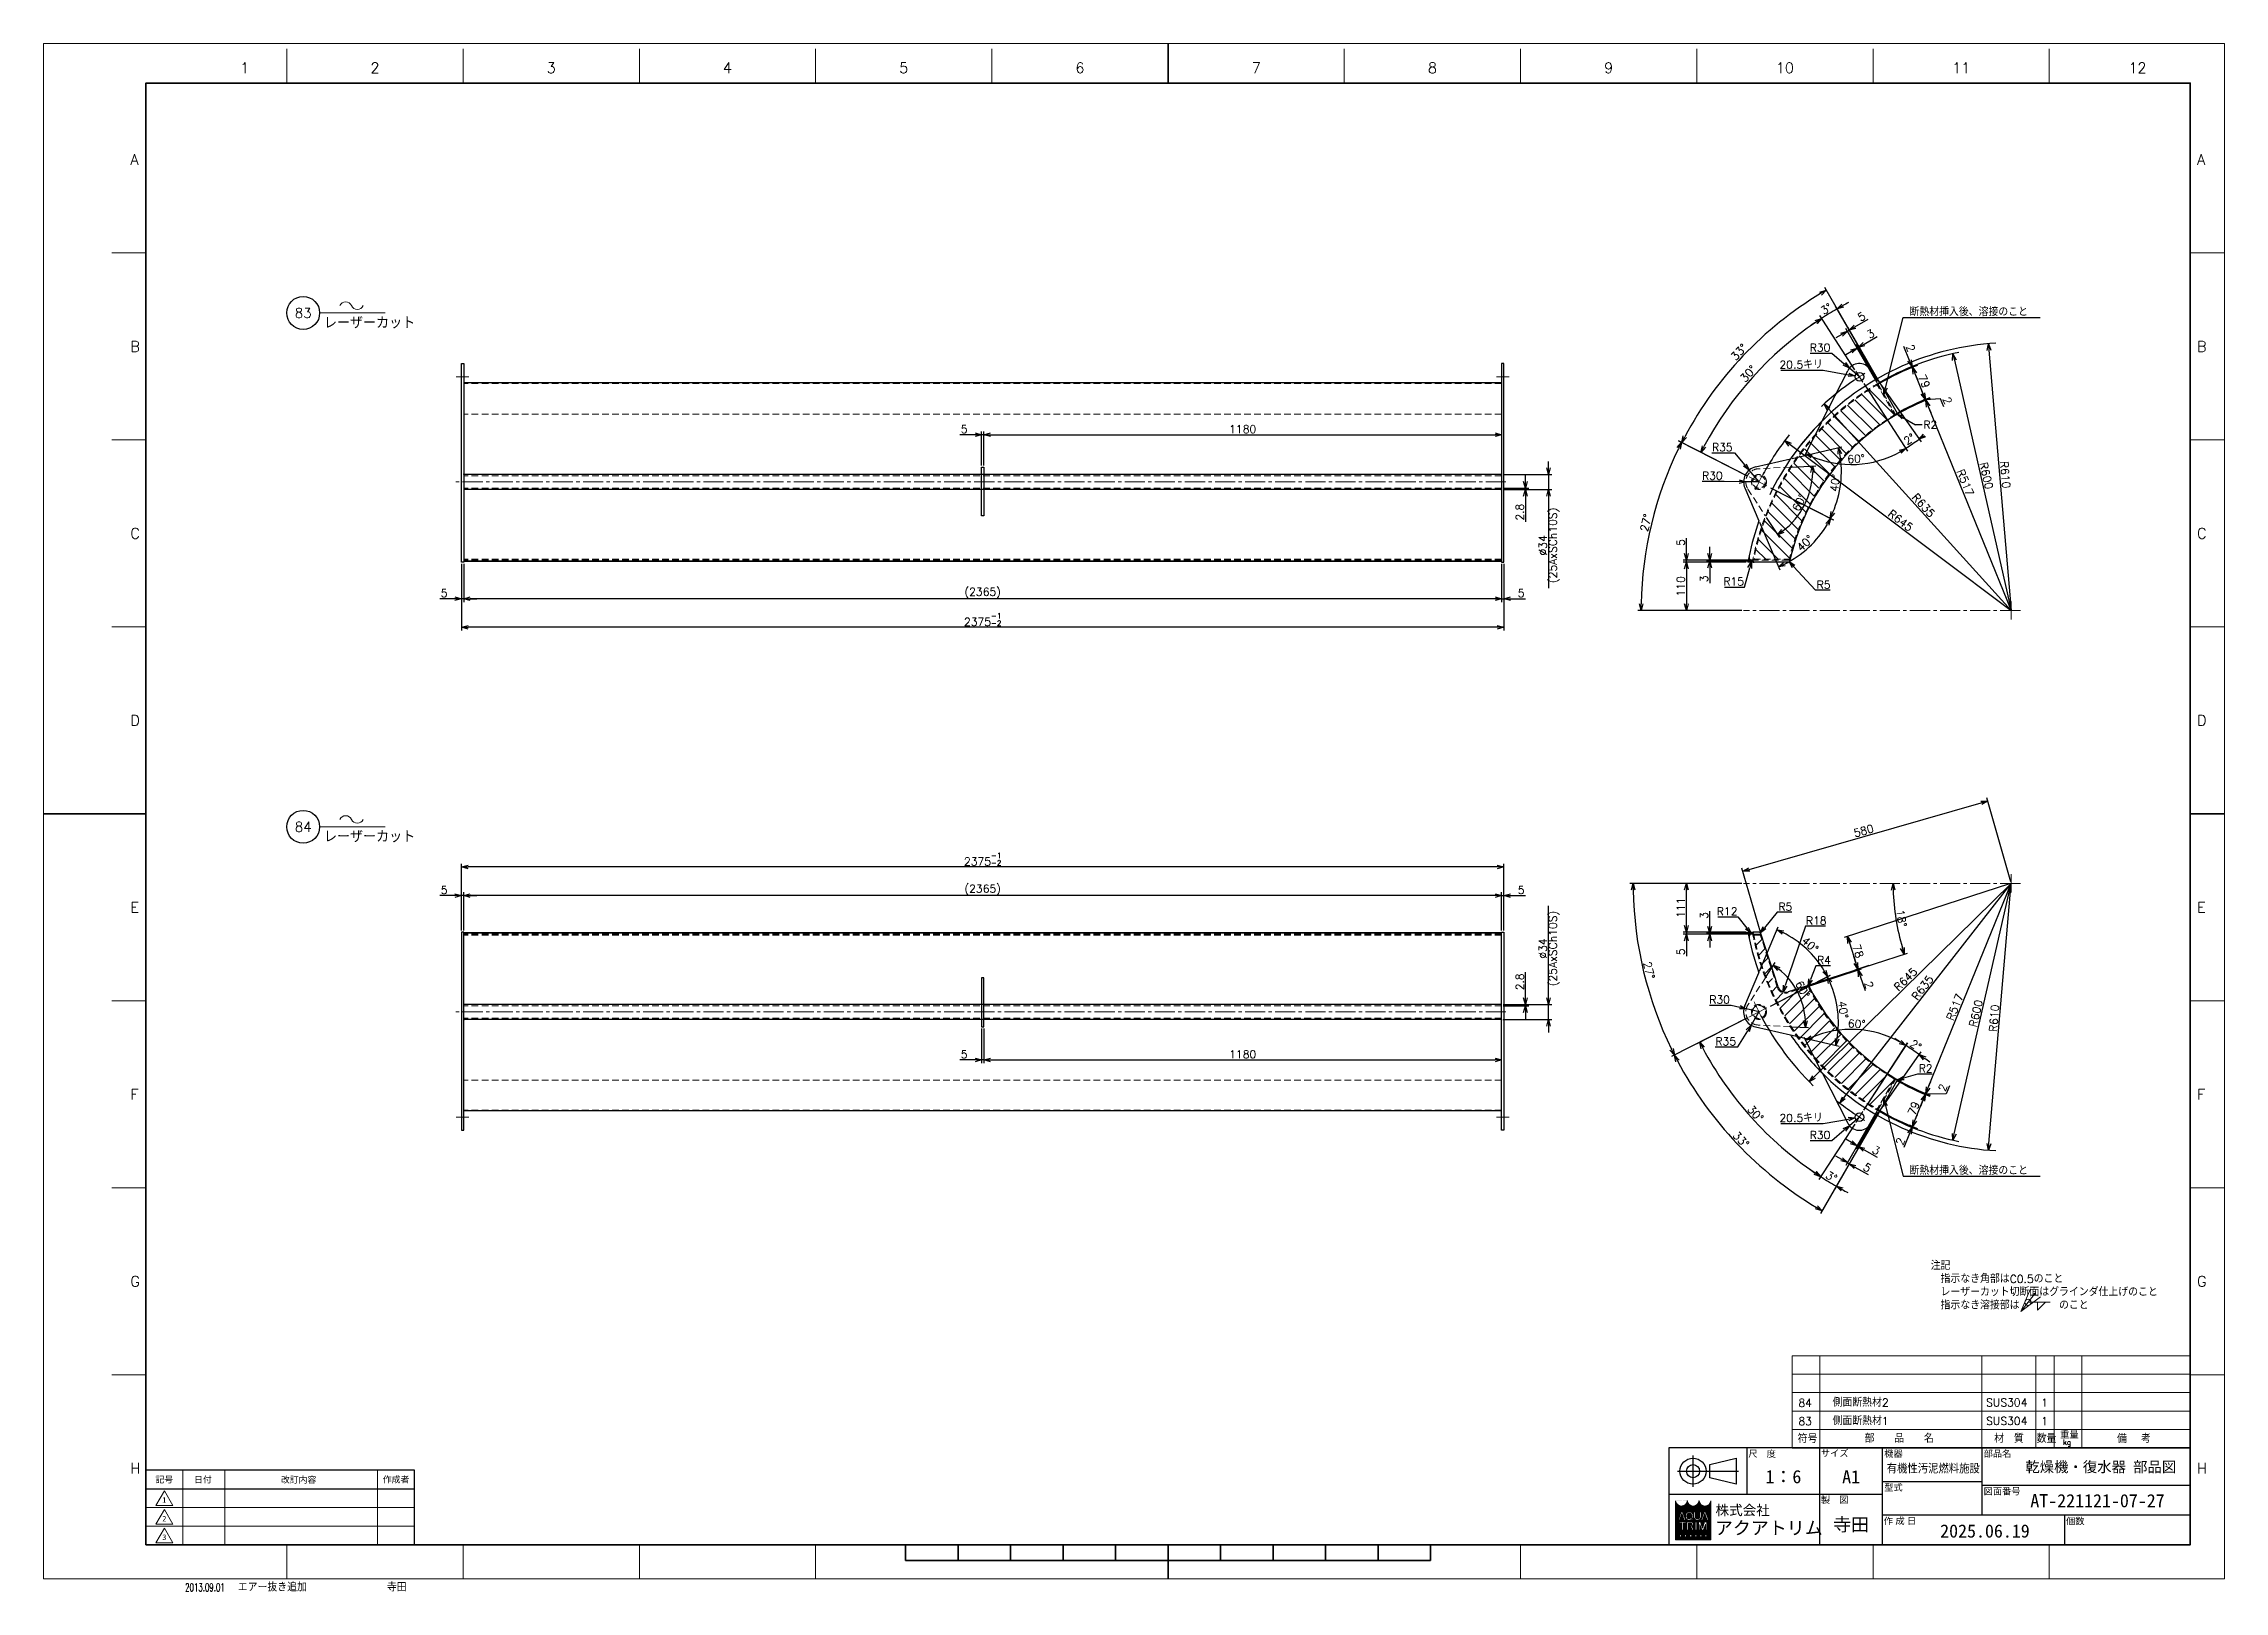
# Model space of a CAD drawing. Header units: millimetres. Extents: x 0 to 4969, y -29 to 3498.
import ezdxf
from ezdxf import colors
from ezdxf.entities.mleader import LeaderData, LeaderLine
from ezdxf.enums import TextEntityAlignment as Align
from ezdxf.math import Vec2, Vec3

# ---------------------------------------------------------------- set-up
doc = ezdxf.new("R2010")
doc.units = ezdxf.units.MM
doc.header["$LTSCALE"] = 2.4
doc.header["$PDMODE"] = 99
doc.header["$PDSIZE"] = 1
doc.linetypes.add('CENTER2', pattern=[28.575, 19.05, -3.175, 3.175, -3.175])
doc.linetypes.add('HIDDEN', pattern=[9.525, 6.35, -3.175])
for name, color, linetype, lineweight in [('04_HIDDEN', 2, 'HIDDEN', 13), ('05_CENTER', 4, 'CENTER2', 13), ('07_TEXT', 3, 'Continuous', 13), ('08_DIM', 3, 'Continuous', 13), ('90_FRAME', 5, 'Continuous', 35)]:
    doc.layers.add(name, color=color, linetype=linetype, lineweight=lineweight)
doc.layers.add('10_DRAFT', color=8, linetype='Continuous', lineweight=0, plot=False)
doc.layers.add('91_BLANK', color=5, linetype='Continuous', lineweight=0, plot=False)
doc.styles.add('KSS_TXT', font='txt.shx', dxfattribs={"bigfont": 'extfont2.shx'})
doc.styles.add('MS_G', font='MS Gothic.ttf')
doc.styles.get("Standard").update_dxf_attribs({"font": 'txt.shx', "bigfont": 'extfont2.shx'})
doc.styles.add('表題用', font='MS PGothic.ttf')
doc.dimstyles.new('KSS_DIM', dxfattribs={"dimscale": 6, "dimtxt": 3, "dimasz": 2.5, "dimexe": 1.25, "dimexo": 0.625, "dimtad": 1, "dimdsep": 46, "dimtxsty": 'KSS_TXT', "dimblk": 'OPEN30', "dimcen": 0, "dimazin": 2, "dimtfac": 0.75, "dimtmove": 0, "dimatfit": 3, "dimldrblk": 'OPEN30', "dimfxl": 1.25, "dimtolj": 1, "dimarcsym": 0})
doc.dimstyles.new('KSS_DIM$3', dxfattribs={"dimscale": 6, "dimtxt": 3, "dimasz": 2.5, "dimexe": 1.25, "dimexo": 0.625, "dimtad": 1, "dimtih": 1, "dimtoh": 1, "dimdsep": 46, "dimtxsty": 'KSS_TXT', "dimblk": 'OPEN30', "dimcen": 0, "dimazin": 2, "dimtfac": 0.75, "dimtofl": 0, "dimtmove": 0, "dimatfit": 3, "dimldrblk": 'OPEN30', "dimfxl": 1.25, "dimtolj": 1, "dimarcsym": 0})
doc.dimstyles.new('KSS_DIM$4', dxfattribs={"dimscale": 6, "dimtxt": 3, "dimasz": 2.5, "dimexe": 1.25, "dimexo": 0.625, "dimtad": 1, "dimdsep": 46, "dimtxsty": 'KSS_TXT', "dimblk": 'OPEN30', "dimcen": 0, "dimse1": 1, "dimazin": 2, "dimtfac": 0.75, "dimtmove": 0, "dimatfit": 3, "dimldrblk": 'OPEN30', "dimfxl": 1.25, "dimtolj": 1, "dimarcsym": 0})

msp = doc.modelspace()

# ---------------------------------------------------------------- texts
at = {"layer": '07_TEXT', "ltscale": 2, "insert": (4299.93, 722.003), "char_height": 18, "attachment_point": 1}
msp.add_mtext_dynamic_manual_height_columns('注記\\P\u3000指示なき角部はC0.5のこと\\P\u3000レーザーカット切断面はグラインダ仕上げのこと\\P\u3000指示なき溶接部は\u3000\u3000\u3000\u3000のこと', width=519.01529, gutter_width=15, heights=[0], dxfattribs=at)
at = {"layer": '08_DIM'}
for p in [(638.824, 2848.307), (638.824, 1677.603)]:
    msp.add_text('レーザーカット', height=27, dxfattribs=at).set_placement(p)
at = {"layer": '90_FRAME', "color": 0, "lineweight": 13, "style": 'KSS_TXT'}
for s, p in [('1', (458.26, 3423.237)), ('2', (755.053, 3423.237)), ('3', (1156.653, 3423.237)), ('4', (1558.253, 3423.237)), ('5', (1959.854, 3423.237)), ('6', (2361.454, 3423.237)), ('7', (2763.055, 3423.237)), ('8', (3164.655, 3423.237)), ('9', (3566.256, 3423.237)), ('10', (3967.856, 3423.237)), ('11', (4369.456, 3423.237)), ('12', (4771.057, 3423.237))]:
    msp.add_text(s, height=24, dxfattribs=at).set_placement(p, align=Align.BOTTOM_CENTER)
for s, p in [('A', (197.744, 3233.527)), ('A', (4906.894, 3233.527)), ('B', (197.744, 2807.544)), ('B', (4906.894, 2807.544)), ('C', (197.744, 2381.561)), ('C', (4906.894, 2381.561)), ('D', (197.744, 1955.577)), ('D', (4906.894, 1955.577)), ('E', (197.744, 1529.594)), ('E', (4906.894, 1529.594)), ('F', (197.744, 1103.611)), ('F', (4906.894, 1103.611)), ('G', (197.744, 677.627)), ('G', (4906.894, 677.627)), ('H', (197.744, 251.644)), ('H', (4906.894, 251.644))]:
    msp.add_text(s, height=24, dxfattribs=at).set_placement(p, align=Align.MIDDLE_LEFT)
at = {"layer": '90_FRAME', "color": 3, "lineweight": 13}
for s, p in [('84', (4014.06, 400.787)), ('1', (4559.498, 401.088)), ('83', (4014.06, 358.787)), ('1', (4559.498, 359.088))]:
    msp.add_text(s, height=18, dxfattribs=at).set_placement(p, align=Align.MIDDLE_CENTER)
for s, height, p in [('側面断熱材2', 18, (4076.366, 392.25)), ('SUS304', 18, (4426.316, 392.488)), ('側面断熱材1', 18, (4076.366, 350.25)), ('SUS304', 18, (4426.316, 350.488)), ('符号', 18, (3996.933, 309.491)), ('部\u3000\u3000品\u3000\u3000名', 18, (4149.526, 310.145)), ('材\u3000質', 18, (4444.658, 309.928)), ('数量', 18, (4541.518, 309.793)), ('重量', 15, (4595.033, 319.61)), ('kg', 12, (4601.662, 304.933)), ('備  考', 18, (4724.595, 309.491)), ('エアー抜き追加', 18, (442.402, -28.798)), ('寺田', 18, (782.221, -28.798))]:
    msp.add_text(s, height=height, dxfattribs=at).set_placement(p)
at = {"layer": '90_FRAME', "color": 0, "style": '表題用'}
for s, p in [('尺\u3000度', (3884.325, 284.767)), ('サイズ', (4049.796, 285.886)), ('機器', (4194.154, 285.015)), ('部品名', (4420.725, 285.015)), ('型式', (4194.154, 207.894)), ('図面番号', (4420.725, 199.408)), ('製\u3000図', (4049.796, 179.814)), ('作 成 日', (4193.119, 131.702)), ('個数', (4608.453, 131.287))]:
    msp.add_text(s, height=15, dxfattribs=at).set_placement(p, align=Align.MIDDLE_LEFT)
at = {"layer": '90_FRAME', "color": 0, "style": 'MS_G', "width": 0.9}
msp.add_text('有機性汚泥燃料施設', height=19.2, dxfattribs=at).set_placement((4305.77, 241.926), align=Align.CENTER)
at = {"layer": '90_FRAME', "color": 0, "style": 'MS_G'}
msp.add_text('乾燥機・復水器 部品図', height=24, dxfattribs=at).set_placement((4687.549, 242.788), align=Align.CENTER)
at = {"layer": '90_FRAME', "color": 0, "style": '表題用'}
for s, p in [('記号', (275.075, 225.924)), ('日付', (363.015, 225.924)), ('作成者', (803.075, 225.924))]:
    msp.add_text(s, height=14.4, dxfattribs=at).set_placement(p, align=Align.MIDDLE_CENTER)
at = {"layer": '90_FRAME', "color": 0}
for s, height, style, p in [('改訂内容', 14.4, '表題用', (581.075, 225.924)), ('A1', 30, 'MS_G', (4118.591, 232.288))]:
    msp.add_text(s, height=height, dxfattribs=dict(at, style=style)).set_placement(p, align=Align.MIDDLE)
at = {"layer": '90_FRAME', "color": 0, "lineweight": 13, "style": 'MS_G'}
for s, p in [('1', (275.075, 179.252)), ('3', (275.075, 94.395)), ('2', (275.075, 136.824))]:
    msp.add_text(s, height=12.729, dxfattribs=at).set_placement(p, align=Align.MIDDLE)
at = {"layer": '90_FRAME', "color": 4, "style": 'MS_G'}
msp.add_text('株式会社', height=22.6823, dxfattribs=at).set_placement((3871.534, 156.169), align=Align.MIDDLE_CENTER)
at = {"layer": '90_FRAME', "color": 0, "style": 'MS_G'}
for s, p in [('AT-221121-07-27', (4527.017, 162.772)), ('2025.06.19', (4321.583, 93.719))]:
    msp.add_text(s, height=30, dxfattribs=at).set_placement(p)
at = {"layer": '90_FRAME', "color": 4, "style": 'MS_G'}
msp.add_text('アクアトリム', height=30, dxfattribs=at).set_placement((3808.405, 100.771))
at = {"layer": '90_FRAME', "color": 3, "lineweight": 13, "width": 0.65}
msp.add_text('2013.09.01', height=18, dxfattribs=at).set_placement((322.452, -28.798))
at = {"layer": '90_FRAME', "color": 0, "style": 'MS_G'}
for tag, p in [('1：6', (3964.369, 232.288)), ('寺田', (4118.591, 124.095))]:
    msp.add_attdef(tag, text='', height=30, dxfattribs=at).set_placement(p, align=Align.MIDDLE)

# ---------------------------------------------------------------- blocks, each defined once
blk = doc.blocks.new('Weld-line')
blk.add_line((0, 0), (1, 0))
blk = doc.blocks.new('Weld10-s5')
blk.add_circle((0, 0), 2)
blk = doc.blocks.new('Weld10-a1')
for p, q in [((5, 0), (0, 5)), ((0, 5), (0, 0)), ((0, 0), (5, 0))]:
    blk.add_line(p, q)
at = {"width": 0.9}
blk.add_attdef('S', text='', height=2.8, dxfattribs=at).set_placement((-2, 1), align=Align.RIGHT)
blk.add_attdef('L', (8, 1), '', height=2.8, dxfattribs=at)
blk = doc.blocks.new('_Open30')
at = {"color": 0, "linetype": 'ByBlock', "lineweight": -2}
for p, q in [((-1, 0.268), (0, 0)), ((0, 0), (-1, -0.268)), ((0, 0), (-1, 0))]:
    blk.add_line(p, q, dxfattribs=at)
blk = doc.blocks.new('AM_BALLOON1')
at = {"transparency": 16777216}
blk.add_circle((0, 0), 5, dxfattribs=at)
blk.add_attdef('B_NUMBER', text='', height=3, dxfattribs=at).set_placement((0, 0), align=Align.MIDDLE_CENTER)
blk = doc.blocks.new('_OPEN')
at = {"color": 0, "linetype": 'ByBlock'}
for p, q in [((-1, 0.17), (0, 0)), ((0, 0), (-1, -0.17)), ((0, 0), (-1, 0))]:
    blk.add_line(p, q, dxfattribs=at)
blk = doc.blocks.new('p1ba05')
for centre, start, end in [((-2.95, 0.29), 24.2276, 155.5758), ((0, 1.62), 204.2276, 335.5758)]:
    blk.add_arc(centre, 1.62, start, end)
blk = doc.blocks.new('*D146')
at = {"layer": '08_DIM', "color": 0, "lineweight": -2, "transparency": 16777216}
for p, q in [((4025, 2792.1), (4074.5, 2792.1)), ((4074.5, 2792.1), (4103.2, 2767.7)), ((4137.5, 2738.5), (4114.7, 2758))]:
    blk.add_line(p, q, dxfattribs=at)
at = {"layer": 'Defpoints', "color": 0, "transparency": 16777216}
for p in [(4114.7, 2758), (4137.5, 2738.5)]:
    blk.add_point(p, dxfattribs=at)
at = {"layer": '08_DIM', "color": 0, "lineweight": -2, "transparency": 16777216, "xscale": 15, "yscale": 15, "zscale": 15, "rotation": 319.6413954694473}
blk.add_blockref('_Open30', (4114.7, 2758), dxfattribs=at)
at = {"layer": '08_DIM', "color": 0, "transparency": 16777216, "insert": (4047.9, 2804.8), "char_height": 18, "attachment_point": 5, "style": 'KSS_TXT'}
blk.add_mtext('\\A1;R30', dxfattribs=at)
blk = doc.blocks.new('*D147')
at = {"layer": '08_DIM', "color": 0, "lineweight": -2, "transparency": 16777216}
for p, q in [((3958.6, 2753.2), (4054.9, 2753.2)), ((4054.9, 2753.2), (4112.7, 2743))]:
    blk.add_line(p, q, dxfattribs=at)
at = {"layer": 'Defpoints', "color": 0, "transparency": 16777216}
for p in [(4127.4, 2740.3), (4147.6, 2736.7)]:
    blk.add_point(p, dxfattribs=at)
at = {"layer": '08_DIM', "color": 0, "lineweight": -2, "transparency": 16777216, "xscale": 15, "yscale": 15, "zscale": 15, "rotation": 349.9280320736263}
blk.add_blockref('_Open30', (4127.4, 2740.3), dxfattribs=at)
at = {"layer": '08_DIM', "color": 0, "transparency": 16777216, "insert": (4004.9, 2766), "char_height": 18, "attachment_point": 5, "style": 'KSS_TXT'}
blk.add_mtext('\\A1;20.5キリ', dxfattribs=at)
blk = doc.blocks.new('*D148')
at = {"layer": '08_DIM', "color": 0, "lineweight": -2, "transparency": 16777216}
for p, q in [((4255.3, 2758.8), (4251.4, 2757.2)), ((4264, 2746.1), (4282.4, 2700.7)), ((4285, 2685.6), (4281.1, 2684))]:
    blk.add_line(p, q, dxfattribs=at)
at = {"layer": 'Defpoints', "color": 0, "transparency": 16777216}
for p in [(4258.8, 2760.2), (4288, 2686.8), (4288.5, 2687)]:
    blk.add_point(p, dxfattribs=at)
at = {"layer": '08_DIM', "color": 0, "lineweight": -2, "transparency": 16777216, "xscale": 15, "yscale": 15, "zscale": 15}
for p, rotation in [((4258.4, 2760), 112.0602704717638), ((4288, 2686.8), 292.0602704717638)]:
    blk.add_blockref('_Open30', p, dxfattribs=dict(at, rotation=rotation))
at = {"layer": '08_DIM', "color": 0, "transparency": 16777216, "insert": (4285, 2728.2), "char_height": 18, "attachment_point": 5, "rotation": 292.0603, "style": 'KSS_TXT'}
blk.add_mtext('\\A1;79', dxfattribs=at)
blk = doc.blocks.new('*D149')
at = {"layer": '08_DIM', "color": 0, "lineweight": -2, "transparency": 16777216}
blk.add_line((4294.5, 2671), (4483.4, 2205.9), dxfattribs=at)
at = {"layer": 'Defpoints', "color": 0, "transparency": 16777216}
for p in [(4288.8, 2684.9), (4483.4, 2205.9)]:
    blk.add_point(p, dxfattribs=at)
at = {"layer": '08_DIM', "color": 0, "lineweight": -2, "transparency": 16777216, "xscale": 15, "yscale": 15, "zscale": 15, "rotation": 112.1110100472865}
blk.add_blockref('_Open30', (4288.8, 2684.9), dxfattribs=at)
at = {"layer": '08_DIM', "color": 0, "transparency": 16777216, "insert": (4378.8, 2497.4), "char_height": 18, "attachment_point": 5, "rotation": 292.111, "style": 'KSS_TXT'}
blk.add_mtext('\\A1;R517', dxfattribs=at)
blk = doc.blocks.new('*D150')
at = {"layer": '08_DIM', "color": 0, "lineweight": -2, "transparency": 16777216}
for p, q in [((4252, 2775.8), (4239, 2807.8)), ((4254.6, 2760.7), (4250.7, 2759.1)), ((4255.3, 2758.8), (4251.4, 2757.2)), ((4258.4, 2760), (4257.6, 2761.9)), ((4264, 2746.1), (4269.6, 2732.2))]:
    blk.add_line(p, q, dxfattribs=at)
at = {"layer": 'Defpoints', "color": 0, "transparency": 16777216}
for p in [(4257.6, 2761.9), (4258, 2762.1), (4258.8, 2760.2)]:
    blk.add_point(p, dxfattribs=at)
at = {"layer": '08_DIM', "color": 0, "lineweight": -2, "transparency": 16777216, "xscale": 15, "yscale": 15, "zscale": 15}
for p, rotation in [((4257.6, 2761.9), 292.060270472149), ((4258.4, 2760), 112.0602704721491)]:
    blk.add_blockref('_Open30', p, dxfattribs=dict(at, rotation=rotation))
at = {"layer": '08_DIM', "color": 0, "transparency": 16777216, "insert": (4254.5, 2803.5), "char_height": 18, "attachment_point": 5, "rotation": 292.0603, "style": 'KSS_TXT'}
blk.add_mtext('\\A1;2', dxfattribs=at)
blk = doc.blocks.new('*D151')
at = {"layer": '08_DIM', "color": 0, "lineweight": -2, "transparency": 16777216}
blk.add_line((4067.1, 2665.4), (4483.4, 2205.9), dxfattribs=at)
at = {"layer": 'Defpoints', "color": 0, "transparency": 16777216}
for p in [(4057.1, 2676.5), (4483.4, 2205.9)]:
    blk.add_point(p, dxfattribs=at)
at = {"layer": '08_DIM', "color": 0, "lineweight": -2, "transparency": 16777216, "xscale": 15, "yscale": 15, "zscale": 15, "rotation": 132.1788236750353}
blk.add_blockref('_Open30', (4057.1, 2676.5), dxfattribs=at)
at = {"layer": '08_DIM', "color": 0, "transparency": 16777216, "insert": (4283.6, 2445.5), "char_height": 18, "attachment_point": 5, "rotation": 312.1788, "style": 'KSS_TXT'}
blk.add_mtext('\\A1;R635', dxfattribs=at)
blk = doc.blocks.new('*D152')
at = {"layer": '08_DIM', "color": 0, "lineweight": -2, "transparency": 16777216}
for p, q in [((3983.8, 2532.8), (4038.5, 2535.6)), ((3925.3, 2418.1), (3955.1, 2372.2))]:
    blk.add_line(p, q, dxfattribs=at)
blk.add_arc((3855.3, 2526.1), 176, 307.8524, 358.0818, dxfattribs=at)
at = {"layer": 'Defpoints', "color": 0, "transparency": 16777216}
for p in [(3907.2, 2528.8), (3980.1, 2532.6), (3883.5, 2482.5), (3923.3, 2421.3), (3995.7, 2420.1)]:
    blk.add_point(p, dxfattribs=at)
at = {"layer": '08_DIM', "color": 0, "lineweight": -2, "transparency": 16777216, "xscale": 15, "yscale": 15, "zscale": 15}
for p, rotation in [((4031, 2535.2), 90.52443282041475), ((3951, 2378.5), 215.4097299146032)]:
    blk.add_blockref('_Open30', p, dxfattribs=dict(at, rotation=rotation))
at = {"layer": '08_DIM', "color": 0, "transparency": 16777216, "insert": (4000.7, 2451.9), "char_height": 18, "attachment_point": 5, "rotation": 62.9671, "style": 'KSS_TXT'}
blk.add_mtext('\\A1;60%%d', dxfattribs=at)
blk = doc.blocks.new('*D153')
at = {"layer": '08_DIM', "color": 0, "lineweight": -2, "transparency": 16777216}
for p, q in [((3934.8, 2485.6), (4078.4, 2412.3)), ((3910.2, 2406.9), (3955.9, 2298.4))]:
    blk.add_line(p, q, dxfattribs=at)
blk.add_arc((3861.2, 2523.1), 236.4, 296.5052, 329.3488, dxfattribs=at)
at = {"layer": 'Defpoints', "color": 0, "transparency": 16777216}
for p in [(3886, 2510.4), (3931.4, 2487.3), (3879.4, 2479.9), (3908.7, 2410.4), (4000.9, 2332.5)]:
    blk.add_point(p, dxfattribs=at)
at = {"layer": '08_DIM', "color": 0, "lineweight": -2, "transparency": 16777216, "xscale": 15, "yscale": 15, "zscale": 15}
for p, rotation in [((4071.7, 2415.7), 61.16721051437597), ((3953, 2305.3), 204.6867879744946)]:
    blk.add_blockref('_Open30', p, dxfattribs=dict(at, rotation=rotation))
at = {"layer": '08_DIM', "color": 0, "transparency": 16777216, "insert": (4013.5, 2359.4), "char_height": 18, "attachment_point": 5, "rotation": 42.927, "style": 'KSS_TXT'}
blk.add_mtext('\\A1;40%%d', dxfattribs=at)
blk = doc.blocks.new('*D154')
at = {"layer": '08_DIM', "color": 0, "lineweight": -2, "transparency": 16777216}
for p, q in [((3984.5, 2552.6), (4097.5, 2579.1)), ((3934.8, 2485.6), (4077.4, 2412.8))]:
    blk.add_line(p, q, dxfattribs=at)
blk.add_arc((3860.6, 2523.4), 236, 336.6286, 9.5926, dxfattribs=at)
at = {"layer": 'Defpoints', "color": 0, "transparency": 16777216}
for p in [(3980.9, 2551.7), (3886, 2510.4), (3898, 2532.2), (3931.4, 2487.3), (4089.9, 2467.9)]:
    blk.add_point(p, dxfattribs=at)
at = {"layer": '08_DIM', "color": 0, "lineweight": -2, "transparency": 16777216, "xscale": 15, "yscale": 15, "zscale": 15}
for p, rotation in [((4090.2, 2577.4), 101.4141277948609), ((4070.8, 2416.2), 244.8071196834735)]:
    blk.add_blockref('_Open30', p, dxfattribs=dict(at, rotation=rotation))
at = {"layer": '08_DIM', "color": 0, "transparency": 16777216, "insert": (4082.1, 2496.6), "char_height": 18, "attachment_point": 5, "rotation": 83.1106, "style": 'KSS_TXT'}
blk.add_mtext('\\A1;40%%d', dxfattribs=at)
blk = doc.blocks.new('*D155')
at = {"layer": '08_DIM', "color": 0, "lineweight": -2, "transparency": 16777216}
for p, q in [((3882.7, 2512.1), (3725.5, 2592.3)), ((3869.4, 2205.9), (3632.7, 2205.9))]:
    blk.add_line(p, q, dxfattribs=at)
blk.add_arc((4483.2, 2205.9), 843, 154.0051, 178.9805, dxfattribs=at)
at = {"layer": 'Defpoints', "color": 0, "transparency": 16777216}
for p in [(3886, 2510.4), (3931.4, 2487.3), (3681.5, 2466.6), (3873.1, 2205.9), (4504.3, 2205.9)]:
    blk.add_point(p, dxfattribs=at)
at = {"layer": '08_DIM', "color": 0, "lineweight": -2, "transparency": 16777216, "xscale": 15, "yscale": 15, "zscale": 15}
for p, rotation in [((3732.2, 2588.9), 63.49538358259199), ((3640.2, 2205.9), 269.4902567382832)]:
    blk.add_blockref('_Open30', p, dxfattribs=dict(at, rotation=rotation))
at = {"layer": '08_DIM', "color": 0, "transparency": 16777216, "insert": (3651.1, 2405.8), "char_height": 18, "attachment_point": 5, "rotation": 76.4928, "style": 'KSS_TXT'}
blk.add_mtext('\\A1;27%%d', dxfattribs=at)
blk = doc.blocks.new('*D156')
at = {"layer": '08_DIM', "color": 0, "lineweight": -2, "transparency": 16777216}
for p, q in [((4127.3, 2754.2), (4047.2, 2877.7)), ((3882.7, 2512.1), (3769.8, 2569.7))]:
    blk.add_line(p, q, dxfattribs=at)
blk.add_arc((4483.3, 2205.9), 793.5, 124.0773, 151.9025, dxfattribs=at)
at = {"layer": 'Defpoints', "color": 0, "transparency": 16777216}
for p in [(3942.3, 2786.3), (4129.4, 2751.1), (4145.7, 2726), (3886, 2510.4), (3931.4, 2487.3)]:
    blk.add_point(p, dxfattribs=at)
at = {"layer": '08_DIM', "color": 0, "lineweight": -2, "transparency": 16777216, "xscale": 15, "yscale": 15, "zscale": 15}
for p, rotation in [((4051.3, 2871.4), 33.5357474127156), ((3776.4, 2566.3), 242.4440711977227)]:
    blk.add_blockref('_Open30', p, dxfattribs=dict(at, rotation=rotation))
at = {"layer": '08_DIM', "color": 0, "transparency": 16777216, "insert": (3884.3, 2745.5), "char_height": 18, "attachment_point": 5, "rotation": 47.9899, "style": 'KSS_TXT'}
blk.add_mtext('\\A1;30%%d', dxfattribs=at)
blk = doc.blocks.new('*D157')
at = {"layer": '08_DIM', "color": 0, "lineweight": -2, "transparency": 16777216}
for p, q in [((3779.6, 2500.3), (3829.1, 2500.3)), ((3829.1, 2500.3), (3863.8, 2499.7)), ((3908.8, 2498.9), (3878.8, 2499.4))]:
    blk.add_line(p, q, dxfattribs=at)
at = {"layer": 'Defpoints', "color": 0, "transparency": 16777216}
for p in [(3878.8, 2499.4), (3908.8, 2498.9)]:
    blk.add_point(p, dxfattribs=at)
at = {"layer": '08_DIM', "color": 0, "lineweight": -2, "transparency": 16777216, "xscale": 15, "yscale": 15, "zscale": 15, "rotation": 359.000284651248}
blk.add_blockref('_Open30', (3878.8, 2499.4), dxfattribs=at)
at = {"layer": '08_DIM', "color": 0, "transparency": 16777216, "insert": (3802.5, 2513), "char_height": 18, "attachment_point": 5, "style": 'KSS_TXT'}
blk.add_mtext('\\A1;R30', dxfattribs=at)
blk = doc.blocks.new('*D158')
at = {"layer": '08_DIM', "color": 0, "lineweight": -2, "transparency": 16777216}
for p, q in [((3801.2, 2565.1), (3853, 2565.1)), ((3853, 2565.1), (3876.5, 2537.2)), ((3908.8, 2499), (3886.2, 2525.7))]:
    blk.add_line(p, q, dxfattribs=at)
at = {"layer": 'Defpoints', "color": 0, "transparency": 16777216}
for p in [(3886.2, 2525.7), (3908.8, 2499)]:
    blk.add_point(p, dxfattribs=at)
at = {"layer": '08_DIM', "color": 0, "lineweight": -2, "transparency": 16777216, "xscale": 15, "yscale": 15, "zscale": 15, "rotation": 310.1510570090121}
blk.add_blockref('_Open30', (3886.2, 2525.7), dxfattribs=at)
at = {"layer": '08_DIM', "color": 0, "transparency": 16777216, "insert": (3825.2, 2577.9), "char_height": 18, "attachment_point": 5, "style": 'KSS_TXT'}
blk.add_mtext('\\A1;R35', dxfattribs=at)
blk = doc.blocks.new('*D159')
at = {"layer": '08_DIM', "color": 0, "lineweight": -2, "transparency": 16777216}
for p, q in [((3879.7, 2316), (3735.7, 2316)), ((3743.2, 2301), (3743.2, 2220.9)), ((3869.4, 2205.9), (3735.7, 2205.9))]:
    blk.add_line(p, q, dxfattribs=at)
at = {"layer": 'Defpoints', "color": 0, "transparency": 16777216}
for p in [(3883.5, 2316), (3743.2, 2205.9), (3873.1, 2205.9)]:
    blk.add_point(p, dxfattribs=at)
at = {"layer": '08_DIM', "color": 0, "lineweight": -2, "transparency": 16777216, "xscale": 15, "yscale": 15, "zscale": 15}
for p, rotation in [((3743.2, 2316), 90), ((3743.2, 2205.9), 270)]:
    blk.add_blockref('_Open30', p, dxfattribs=dict(at, rotation=rotation))
at = {"layer": '08_DIM', "color": 0, "transparency": 16777216, "insert": (3730.5, 2260.9), "char_height": 18, "attachment_point": 5, "rotation": 90, "style": 'KSS_TXT'}
blk.add_mtext('\\A1;110', dxfattribs=at)
blk = doc.blocks.new('*D160')
at = {"layer": '08_DIM', "color": 0, "lineweight": -2, "transparency": 16777216}
for p, q in [((3796.4, 2335.9), (3796.4, 2350.9)), ((3893.2, 2320.9), (3788.9, 2320.9)), ((3892.3, 2318), (3788.9, 2318)), ((3796.4, 2320.9), (3796.4, 2318)), ((3796.4, 2303), (3796.4, 2268.5))]:
    blk.add_line(p, q, dxfattribs=at)
at = {"layer": 'Defpoints', "color": 0, "transparency": 16777216}
for p in [(3796.4, 2318), (3896, 2318), (3896.9, 2320.9)]:
    blk.add_point(p, dxfattribs=at)
at = {"layer": '08_DIM', "color": 0, "lineweight": -2, "transparency": 16777216, "xscale": 15, "yscale": 15, "zscale": 15}
for p, rotation in [((3796.4, 2320.9), 270), ((3796.4, 2318), 90)]:
    blk.add_blockref('_Open30', p, dxfattribs=dict(at, rotation=rotation))
at = {"layer": '08_DIM', "color": 0, "transparency": 16777216, "insert": (3783.6, 2278.2), "char_height": 18, "attachment_point": 5, "rotation": 90, "style": 'KSS_TXT'}
blk.add_mtext('\\A1;3', dxfattribs=at)
blk = doc.blocks.new('*D161')
at = {"layer": '08_DIM', "color": 0, "lineweight": -2, "transparency": 16777216}
for p, q in [((3743.2, 2335.9), (3743.2, 2370.4)), ((3893.2, 2320.9), (3735.7, 2320.9)), ((3879.7, 2316), (3735.7, 2316)), ((3743.2, 2316), (3743.2, 2320.9)), ((3743.2, 2301), (3743.2, 2286))]:
    blk.add_line(p, q, dxfattribs=at)
at = {"layer": 'Defpoints', "color": 0, "transparency": 16777216}
for p in [(3743.2, 2320.9), (3883.5, 2316), (3896.9, 2320.9)]:
    blk.add_point(p, dxfattribs=at)
at = {"layer": '08_DIM', "color": 0, "lineweight": -2, "transparency": 16777216, "xscale": 15, "yscale": 15, "zscale": 15}
for p, rotation in [((3743.2, 2320.9), 270), ((3743.2, 2316), 90)]:
    blk.add_blockref('_Open30', p, dxfattribs=dict(at, rotation=rotation))
at = {"layer": '08_DIM', "color": 0, "transparency": 16777216, "insert": (3730.4, 2360.7), "char_height": 18, "attachment_point": 5, "rotation": 90, "style": 'KSS_TXT'}
blk.add_mtext('\\A1;5', dxfattribs=at)
blk = doc.blocks.new('*D162')
at = {"layer": '08_DIM', "color": 0, "lineweight": -2, "transparency": 16777216}
for p, q in [((4181.9, 2728.1), (4082.8, 2899.7)), ((4127.3, 2754.2), (4047.1, 2877.8))]:
    blk.add_line(p, q, dxfattribs=at)
for start, end in [(120, 122.9942), (117.8341, 118.917), (124.0771, 125.1601)]:
    blk.add_arc((4483.4, 2205.9), 793.6, start, end, dxfattribs=at)
at = {"layer": 'Defpoints', "color": 0, "transparency": 16777216}
for p in [(4074.6, 2886.1), (4129.4, 2751.1), (4145.7, 2726), (4183.7, 2724.8), (4222.3, 2658)]:
    blk.add_point(p, dxfattribs=at)
at = {"layer": '08_DIM', "color": 0, "lineweight": -2, "transparency": 16777216, "xscale": 15, "yscale": 15, "zscale": 15}
for p, rotation in [((4086.5, 2893.2), 209.4585189121477), ((4051.2, 2871.5), 33.53565984502205)]:
    blk.add_blockref('_Open30', p, dxfattribs=dict(at, rotation=rotation))
at = {"layer": '08_DIM', "color": 0, "transparency": 16777216, "insert": (4062.1, 2893.4), "char_height": 18, "attachment_point": 5, "rotation": 31.4971, "style": 'KSS_TXT'}
blk.add_mtext('\\A1;3%%d', dxfattribs=at)
blk = doc.blocks.new('*D163')
at = {"layer": '08_DIM', "color": 0, "lineweight": -2, "transparency": 16777216}
for p, q in [((4147.7, 2722.8), (4247.5, 2569.2)), ((4050.8, 2634.4), (4011.3, 2556.8))]:
    blk.add_line(p, q, dxfattribs=at)
blk.add_arc((4118.7, 2767.6), 229, 246.7471, 299.2412, dxfattribs=at)
at = {"layer": 'Defpoints', "color": 0, "transparency": 16777216}
for p in [(4110.8, 2752.1), (4129.4, 2751.1), (4145.7, 2726), (4052.5, 2637.7), (4090.7, 2540.2)]:
    blk.add_point(p, dxfattribs=at)
at = {"layer": '08_DIM', "color": 0, "lineweight": -2, "transparency": 16777216, "xscale": 15, "yscale": 15, "zscale": 15}
for p, rotation in [((4014.7, 2563.5), 154.8706608228682), ((4243.4, 2575.4), 31.11769575634013)]:
    blk.add_blockref('_Open30', p, dxfattribs=dict(at, rotation=rotation))
at = {"layer": '08_DIM', "color": 0, "transparency": 16777216, "insert": (4130, 2551.6), "char_height": 18, "attachment_point": 5, "rotation": 2.9942, "style": 'KSS_TXT'}
blk.add_mtext('\\A1;60%%d', dxfattribs=at)
blk = doc.blocks.new('*D164')
at = {"layer": '08_DIM', "color": 0, "lineweight": -2, "transparency": 16777216}
for p, q in [((4147.7, 2722.8), (4247.4, 2569.3)), ((4185.9, 2721.7), (4278.1, 2590))]:
    blk.add_line(p, q, dxfattribs=at)
for start, end in [(302.9942, 304.9962), (304.9962, 305.8123), (302.178, 302.9942)]:
    blk.add_arc((3669.9, 3458.8), 1053, start, end, dxfattribs=at)
at = {"layer": 'Defpoints', "color": 0, "transparency": 16777216}
for p in [(4129.4, 2751.1), (4162.1, 2755.7), (4145.7, 2726), (4183.7, 2724.8), (4253.6, 2582.3)]:
    blk.add_point(p, dxfattribs=at)
at = {"layer": '08_DIM', "color": 0, "lineweight": -2, "transparency": 16777216, "xscale": 15, "yscale": 15, "zscale": 15, "rotation": 215.4042416722164}
blk.add_blockref('_Open30', (4273.8, 2596.1), dxfattribs=at)
at = {"layer": '08_DIM', "color": 0, "transparency": 16777216, "insert": (4251.5, 2596.3), "char_height": 18, "attachment_point": 5, "rotation": 33.9952, "style": 'KSS_TXT'}
blk.add_mtext('\\A1;2%%d', dxfattribs=at)
blk = doc.blocks.new('_None')
blk = doc.blocks.new('*D165')
at = {"layer": '08_DIM', "color": 0, "lineweight": -2, "transparency": 16777216}
for p, q in [((4181.9, 2728.1), (4058.4, 2942)), ((3882.7, 2512.1), (3726.1, 2592))]:
    blk.add_line(p, q, dxfattribs=at)
blk.add_arc((4483.3, 2205.9), 842.5, 121.0201, 151.9655, dxfattribs=at)
at = {"layer": 'Defpoints', "color": 0, "transparency": 16777216}
for p in [(3930.7, 2841.8), (4183.7, 2724.8), (4222.3, 2658), (3886, 2510.4), (3931.4, 2487.3)]:
    blk.add_point(p, dxfattribs=at)
at = {"layer": '08_DIM', "color": 0, "lineweight": -2, "transparency": 16777216, "xscale": 15, "yscale": 15, "zscale": 15}
for p, rotation in [((4062.1, 2935.5), 30.51007312489354), ((3732.8, 2588.5), 242.4755676635883)]:
    blk.add_blockref('_Open30', p, dxfattribs=dict(at, rotation=rotation))
at = {"layer": '08_DIM', "color": 0, "transparency": 16777216, "insert": (3863.1, 2794.7), "char_height": 18, "attachment_point": 5, "rotation": 46.4928, "style": 'KSS_TXT'}
blk.add_mtext('\\A1;33%%d', dxfattribs=at)
blk = doc.blocks.new('*D166')
at = {"layer": '08_DIM', "color": 0, "lineweight": -2, "transparency": 16777216}
for p, q in [((4097.2, 2834.7), (4084.2, 2827.2)), ((4178.2, 2724.5), (4106.5, 2848.7)), ((4110.2, 2842.2), (4114.5, 2844.7)), ((4181.9, 2728.1), (4110.8, 2851.2)), ((4127.5, 2852.2), (4157.4, 2869.4))]:
    blk.add_line(p, q, dxfattribs=at)
at = {"layer": 'Defpoints', "color": 0, "transparency": 16777216}
for p in [(4114.5, 2844.7), (4180, 2721.2), (4183.7, 2724.8)]:
    blk.add_point(p, dxfattribs=at)
at = {"layer": '08_DIM', "color": 0, "lineweight": -2, "transparency": 16777216, "xscale": 15, "yscale": 15, "zscale": 15}
for p, rotation in [((4110.2, 2842.2), 29.99999999999089), ((4114.5, 2844.7), 209.9999999999909)]:
    blk.add_blockref('_Open30', p, dxfattribs=dict(at, rotation=rotation))
at = {"layer": '08_DIM', "color": 0, "transparency": 16777216, "insert": (4142.6, 2875.6), "char_height": 18, "attachment_point": 5, "rotation": 30, "style": 'KSS_TXT'}
blk.add_mtext('\\A1;5', dxfattribs=at)
blk = doc.blocks.new('*D167')
at = {"layer": '08_DIM', "color": 0, "lineweight": -2, "transparency": 16777216}
for p, q in [((4119.4, 2796.2), (4106.4, 2788.7)), ((4178.2, 2724.5), (4128.7, 2810.2)), ((4179.8, 2727.8), (4131.3, 2811.7)), ((4132.4, 2803.7), (4135.1, 2805.2)), ((4148.1, 2812.7), (4177.9, 2830))]:
    blk.add_line(p, q, dxfattribs=at)
at = {"layer": 'Defpoints', "color": 0, "transparency": 16777216}
for p in [(4135.1, 2805.2), (4180, 2721.2), (4181.7, 2724.5)]:
    blk.add_point(p, dxfattribs=at)
at = {"layer": '08_DIM', "color": 0, "lineweight": -2, "transparency": 16777216, "xscale": 15, "yscale": 15, "zscale": 15}
for p, rotation in [((4132.4, 2803.7), 29.99999999999538), ((4135.1, 2805.2), 209.9999999999954)]:
    blk.add_blockref('_Open30', p, dxfattribs=dict(at, rotation=rotation))
at = {"layer": '08_DIM', "color": 0, "transparency": 16777216, "insert": (4163.1, 2836.2), "char_height": 18, "attachment_point": 5, "rotation": 30, "style": 'KSS_TXT'}
blk.add_mtext('\\A1;3', dxfattribs=at)
blk = doc.blocks.new('*D168')
at = {"layer": '08_DIM', "color": 0, "lineweight": -2, "transparency": 16777216}
blk.add_line((3979.4, 2583.9), (4483.4, 2205.9), dxfattribs=at)
at = {"layer": 'Defpoints', "color": 0, "transparency": 16777216}
for p in [(3967.4, 2592.9), (4483.4, 2205.9)]:
    blk.add_point(p, dxfattribs=at)
at = {"layer": '08_DIM', "color": 0, "lineweight": -2, "transparency": 16777216, "xscale": 15, "yscale": 15, "zscale": 15, "rotation": 143.1304919990762}
blk.add_blockref('_Open30', (3967.4, 2592.9), dxfattribs=at)
at = {"layer": '08_DIM', "color": 0, "transparency": 16777216, "insert": (4231.3, 2411), "char_height": 18, "attachment_point": 5, "rotation": 323.1305, "style": 'KSS_TXT'}
blk.add_mtext('\\A1;R645', dxfattribs=at)
blk = doc.blocks.new('*D169')
at = {"layer": '08_DIM', "color": 0, "lineweight": -2, "transparency": 16777216}
blk.add_line((4432.8, 2798.8), (4483.4, 2205.9), dxfattribs=at)
at = {"layer": 'Defpoints', "color": 0, "transparency": 16777216}
for p in [(4431.5, 2813.7), (4483.4, 2205.9)]:
    blk.add_point(p, dxfattribs=at)
at = {"layer": '08_DIM', "color": 0, "lineweight": -2, "transparency": 16777216, "xscale": 15, "yscale": 15, "zscale": 15, "rotation": 94.88447652686862}
blk.add_blockref('_Open30', (4431.5, 2813.7), dxfattribs=at)
at = {"layer": '08_DIM', "color": 0, "transparency": 16777216, "insert": (4469.8, 2515.4), "char_height": 18, "attachment_point": 5, "rotation": 274.8845, "style": 'KSS_TXT'}
blk.add_mtext('\\A1;R610', dxfattribs=at)
blk = doc.blocks.new('*D170')
at = {"layer": '08_DIM', "color": 0, "lineweight": -2, "transparency": 16777216}
for p, q in [((3322.3, 2312.2), (3322.3, 2225.3)), ((3327.3, 2312.2), (3327.3, 2225.3)), ((3307.3, 2232.8), (3292.3, 2232.8)), ((3322.3, 2232.8), (3327.3, 2232.8)), ((3342.3, 2232.8), (3376.8, 2232.8))]:
    blk.add_line(p, q, dxfattribs=at)
at = {"layer": 'Defpoints', "color": 0, "transparency": 16777216}
for p in [(3322.3, 2315.9), (3327.3, 2315.9), (3327.3, 2232.8)]:
    blk.add_point(p, dxfattribs=at)
at = {"layer": '08_DIM', "color": 0, "lineweight": -2, "transparency": 16777216, "xscale": 15, "yscale": 15, "zscale": 15}
blk.add_blockref('_Open30', (3322.3, 2232.8), dxfattribs=at)
at = {"layer": '08_DIM', "color": 0, "lineweight": -2, "transparency": 16777216, "xscale": 15, "yscale": 15, "zscale": 15, "rotation": 180}
blk.add_blockref('_Open30', (3327.3, 2232.8), dxfattribs=at)
at = {"layer": '08_DIM', "color": 0, "transparency": 16777216, "insert": (3367, 2245.5), "char_height": 18, "attachment_point": 5, "style": 'KSS_TXT'}
blk.add_mtext('\\A1;5', dxfattribs=at)
blk = doc.blocks.new('*D171')
at = {"layer": '08_DIM', "color": 0, "lineweight": -2, "transparency": 16777216}
for p, q in [((957.3, 2312.2), (957.3, 2225.3)), ((3322.3, 2312.2), (3322.3, 2225.3)), ((3307.3, 2232.8), (972.3, 2232.8))]:
    blk.add_line(p, q, dxfattribs=at)
at = {"layer": 'Defpoints', "color": 0, "transparency": 16777216}
for p in [(957.3, 2315.9), (3322.3, 2315.9), (957.3, 2232.8)]:
    blk.add_point(p, dxfattribs=at)
at = {"layer": '08_DIM', "color": 0, "lineweight": -2, "transparency": 16777216, "xscale": 15, "yscale": 15, "zscale": 15, "rotation": 180}
blk.add_blockref('_Open30', (957.3, 2232.8), dxfattribs=at)
at = {"layer": '08_DIM', "color": 0, "lineweight": -2, "transparency": 16777216, "xscale": 15, "yscale": 15, "zscale": 15}
blk.add_blockref('_Open30', (3322.3, 2232.8), dxfattribs=at)
at = {"layer": '08_DIM', "color": 0, "transparency": 16777216, "insert": (2139.8, 2245.5), "char_height": 18, "attachment_point": 5, "style": 'KSS_TXT'}
blk.add_mtext('\\A1;(2365)', dxfattribs=at)
blk = doc.blocks.new('*D172')
at = {"layer": '08_DIM', "color": 0, "lineweight": -2, "transparency": 16777216}
for p, q in [((952.3, 2312.2), (952.3, 2160.1)), ((3327.3, 2312.2), (3327.3, 2160.1)), ((3312.3, 2167.6), (967.3, 2167.6))]:
    blk.add_line(p, q, dxfattribs=at)
at = {"layer": 'Defpoints', "color": 0, "transparency": 16777216}
for p in [(952.3, 2315.9), (3327.3, 2315.9), (952.3, 2167.6)]:
    blk.add_point(p, dxfattribs=at)
at = {"layer": '08_DIM', "color": 0, "lineweight": -2, "transparency": 16777216, "xscale": 15, "yscale": 15, "zscale": 15, "rotation": 180}
blk.add_blockref('_Open30', (952.3, 2167.6), dxfattribs=at)
at = {"layer": '08_DIM', "color": 0, "lineweight": -2, "transparency": 16777216, "xscale": 15, "yscale": 15, "zscale": 15}
blk.add_blockref('_Open30', (3327.3, 2167.6), dxfattribs=at)
at = {"layer": '08_DIM', "color": 0, "transparency": 16777216, "insert": (2139.8, 2185.3), "char_height": 18, "attachment_point": 5, "style": 'KSS_TXT'}
blk.add_mtext('2375{\\H12.000000;\\S-1^ -2;}', dxfattribs=at)
blk = doc.blocks.new('*D173')
at = {"layer": '08_DIM', "color": 0, "lineweight": -2, "transparency": 16777216}
for p, q in [((952.3, 2312.2), (952.3, 2225.3)), ((957.3, 2312.2), (957.3, 2225.3)), ((937.3, 2232.8), (902.8, 2232.8)), ((957.3, 2232.8), (952.3, 2232.8)), ((972.3, 2232.8), (987.3, 2232.8))]:
    blk.add_line(p, q, dxfattribs=at)
at = {"layer": 'Defpoints', "color": 0, "transparency": 16777216}
for p in [(952.3, 2315.9), (957.3, 2315.9), (952.3, 2232.8)]:
    blk.add_point(p, dxfattribs=at)
at = {"layer": '08_DIM', "color": 0, "lineweight": -2, "transparency": 16777216, "xscale": 15, "yscale": 15, "zscale": 15}
blk.add_blockref('_Open30', (952.3, 2232.8), dxfattribs=at)
at = {"layer": '08_DIM', "color": 0, "lineweight": -2, "transparency": 16777216, "xscale": 15, "yscale": 15, "zscale": 15, "rotation": 180}
blk.add_blockref('_Open30', (957.3, 2232.8), dxfattribs=at)
at = {"layer": '08_DIM', "color": 0, "transparency": 16777216, "insert": (912.5, 2245.5), "char_height": 18, "attachment_point": 5, "style": 'KSS_TXT'}
blk.add_mtext('\\A1;5', dxfattribs=at)
blk = doc.blocks.new('*D174')
at = {"layer": '08_DIM', "color": 0, "lineweight": -2, "transparency": 16777216}
for p, q in [((2122.3, 2606.4), (2087.8, 2606.4)), ((2137.3, 2536.4), (2137.3, 2613.9)), ((2142.3, 2606.4), (2137.3, 2606.4)), ((2142.3, 2536.4), (2142.3, 2613.9)), ((2157.3, 2606.4), (2172.3, 2606.4))]:
    blk.add_line(p, q, dxfattribs=at)
at = {"layer": 'Defpoints', "color": 0, "transparency": 16777216}
for p in [(2137.3, 2606.4), (2137.3, 2532.6), (2142.3, 2532.6)]:
    blk.add_point(p, dxfattribs=at)
at = {"layer": '08_DIM', "color": 0, "lineweight": -2, "transparency": 16777216, "xscale": 15, "yscale": 15, "zscale": 15}
blk.add_blockref('_Open30', (2137.3, 2606.4), dxfattribs=at)
at = {"layer": '08_DIM', "color": 0, "lineweight": -2, "transparency": 16777216, "xscale": 15, "yscale": 15, "zscale": 15, "rotation": 180}
blk.add_blockref('_Open30', (2142.3, 2606.4), dxfattribs=at)
at = {"layer": '08_DIM', "color": 0, "transparency": 16777216, "insert": (2097.5, 2619.2), "char_height": 18, "attachment_point": 5, "style": 'KSS_TXT'}
blk.add_mtext('\\A1;5', dxfattribs=at)
blk = doc.blocks.new('*D175')
at = {"layer": '08_DIM', "color": 0, "lineweight": -2, "transparency": 16777216}
for p, q in [((2142.3, 2536.4), (2142.3, 2613.9)), ((2157.3, 2606.4), (3307.3, 2606.4)), ((3322.3, 2629.4), (3322.3, 2598.9))]:
    blk.add_line(p, q, dxfattribs=at)
at = {"layer": 'Defpoints', "color": 0, "transparency": 16777216}
for p in [(3322.3, 2633.2), (3322.3, 2606.4), (2142.3, 2532.6)]:
    blk.add_point(p, dxfattribs=at)
at = {"layer": '08_DIM', "color": 0, "lineweight": -2, "transparency": 16777216, "xscale": 15, "yscale": 15, "zscale": 15, "rotation": 180}
blk.add_blockref('_Open30', (2142.3, 2606.4), dxfattribs=at)
at = {"layer": '08_DIM', "color": 0, "lineweight": -2, "transparency": 16777216, "xscale": 15, "yscale": 15, "zscale": 15}
blk.add_blockref('_Open30', (3322.3, 2606.4), dxfattribs=at)
at = {"layer": '08_DIM', "color": 0, "transparency": 16777216, "insert": (2732.3, 2619.2), "char_height": 18, "attachment_point": 5, "style": 'KSS_TXT'}
blk.add_mtext('\\A1;1180', dxfattribs=at)
blk = doc.blocks.new('*D176')
at = {"layer": '08_DIM', "color": 0, "lineweight": -2, "transparency": 16777216}
for p, q in [((3429.1, 2530.8), (3429.1, 2545.8)), ((3326, 2515.8), (3436.6, 2515.8)), ((3429.1, 2515.8), (3429.1, 2481.8)), ((3326, 2481.8), (3436.6, 2481.8)), ((3429.1, 2466.8), (3429.1, 2256.7))]:
    blk.add_line(p, q, dxfattribs=at)
at = {"layer": 'Defpoints', "color": 0, "transparency": 16777216}
for p in [(3322.3, 2515.8), (3322.3, 2481.8), (3429.1, 2481.8)]:
    blk.add_point(p, dxfattribs=at)
at = {"layer": '08_DIM', "color": 0, "lineweight": -2, "transparency": 16777216, "xscale": 15, "yscale": 15, "zscale": 15}
for p, rotation in [((3429.1, 2515.8), 270), ((3429.1, 2481.8), 90)]:
    blk.add_blockref('_Open30', p, dxfattribs=dict(at, rotation=rotation))
at = {"layer": '08_DIM', "color": 0, "transparency": 16777216, "char_height": 18, "attachment_point": 5, "rotation": 90, "style": 'KSS_TXT'}
for s, insert in [('\\A1;(25AxSCh10S)', (3441.9, 2354.3)), ('\\A1;%%C34', (3416.4, 2354.3))]:
    blk.add_mtext(s, dxfattribs=dict(at, insert=insert))
blk = doc.blocks.new('*D177')
at = {"layer": '08_DIM', "color": 0, "lineweight": -2, "transparency": 16777216}
for p, q in [((3326, 2484.6), (3384, 2484.6)), ((3376.5, 2499.6), (3376.5, 2514.6)), ((3376.5, 2484.6), (3376.5, 2481.8)), ((3326, 2481.8), (3384, 2481.8)), ((3376.5, 2466.8), (3376.5, 2408.3))]:
    blk.add_line(p, q, dxfattribs=at)
at = {"layer": 'Defpoints', "color": 0, "transparency": 16777216}
for p in [(3322.3, 2484.6), (3322.3, 2481.8), (3376.5, 2481.8)]:
    blk.add_point(p, dxfattribs=at)
at = {"layer": '08_DIM', "color": 0, "lineweight": -2, "transparency": 16777216, "xscale": 15, "yscale": 15, "zscale": 15}
for p, rotation in [((3376.5, 2484.6), 270), ((3376.5, 2481.8), 90)]:
    blk.add_blockref('_Open30', p, dxfattribs=dict(at, rotation=rotation))
at = {"layer": '08_DIM', "color": 0, "transparency": 16777216, "insert": (3363.7, 2430.1), "char_height": 18, "attachment_point": 5, "rotation": 90, "style": 'KSS_TXT'}
blk.add_mtext('\\A1;2.8', dxfattribs=at)
blk = doc.blocks.new('*D178')
at = {"layer": '08_DIM', "color": 0, "lineweight": -2, "transparency": 16777216}
for p, q in [((3875.8, 2259.4), (3887.6, 2302.8)), ((3830.1, 2259.4), (3875.8, 2259.4))]:
    blk.add_line(p, q, dxfattribs=at)
at = {"layer": 'Defpoints', "color": 0, "transparency": 16777216}
for p in [(3891.5, 2317.3), (3895.4, 2331.8)]:
    blk.add_point(p, dxfattribs=at)
at = {"layer": '08_DIM', "color": 0, "lineweight": -2, "transparency": 16777216, "xscale": 15, "yscale": 15, "zscale": 15, "rotation": 74.81922533791942}
blk.add_blockref('_Open30', (3891.5, 2317.3), dxfattribs=at)
at = {"layer": '08_DIM', "color": 0, "transparency": 16777216, "insert": (3851.1, 2272.1), "char_height": 18, "attachment_point": 5, "style": 'KSS_TXT'}
blk.add_mtext('\\A1;R15', dxfattribs=at)
blk = doc.blocks.new('*D179')
at = {"layer": '08_DIM', "color": 0, "lineweight": -2, "transparency": 16777216}
for p, q in [((4037.2, 2251.9), (3987.7, 2306.2)), ((4070.9, 2251.9), (4037.2, 2251.9))]:
    blk.add_line(p, q, dxfattribs=at)
at = {"layer": 'Defpoints', "color": 0, "transparency": 16777216}
for p in [(3974.2, 2320.9), (3977.6, 2317.3)]:
    blk.add_point(p, dxfattribs=at)
at = {"layer": '08_DIM', "color": 0, "lineweight": -2, "transparency": 16777216, "xscale": 15, "yscale": 15, "zscale": 15, "rotation": 132.3506445534426}
blk.add_blockref('_Open30', (3977.6, 2317.3), dxfattribs=at)
at = {"layer": '08_DIM', "color": 0, "transparency": 16777216, "insert": (4055.9, 2264.7), "char_height": 18, "attachment_point": 5, "style": 'KSS_TXT'}
blk.add_mtext('\\A1;R5', dxfattribs=at)
blk = doc.blocks.new('*D190')
at = {"layer": '08_DIM', "color": 0, "lineweight": -2, "transparency": 16777216}
for p, q in [((4137.5, 1051.7), (4114.7, 1032.2)), ((4025, 998.1), (4074.5, 998.1)), ((4074.5, 998.1), (4103.2, 1022.5))]:
    blk.add_line(p, q, dxfattribs=at)
at = {"layer": 'Defpoints', "color": 0, "transparency": 16777216}
for p in [(4137.5, 1051.7), (4114.7, 1032.2)]:
    blk.add_point(p, dxfattribs=at)
at = {"layer": '08_DIM', "color": 0, "lineweight": -2, "transparency": 16777216, "xscale": 15, "yscale": 15, "zscale": 15, "rotation": 40.35860453055233}
blk.add_blockref('_Open30', (4114.7, 1032.2), dxfattribs=at)
at = {"layer": '08_DIM', "color": 0, "transparency": 16777216, "insert": (4047.9, 1010.9), "char_height": 18, "attachment_point": 5, "style": 'KSS_TXT'}
blk.add_mtext('\\A1;R30', dxfattribs=at)
blk = doc.blocks.new('*D191')
at = {"layer": '08_DIM', "color": 0, "lineweight": -2, "transparency": 16777216}
for p, q in [((4054.9, 1037), (4112.7, 1047.2)), ((3958.6, 1037), (4054.9, 1037))]:
    blk.add_line(p, q, dxfattribs=at)
at = {"layer": 'Defpoints', "color": 0, "transparency": 16777216}
for p in [(4127.4, 1049.9), (4147.6, 1053.4)]:
    blk.add_point(p, dxfattribs=at)
at = {"layer": '08_DIM', "color": 0, "lineweight": -2, "transparency": 16777216, "xscale": 15, "yscale": 15, "zscale": 15, "rotation": 10.07196792637658}
blk.add_blockref('_Open30', (4127.4, 1049.9), dxfattribs=at)
at = {"layer": '08_DIM', "color": 0, "transparency": 16777216, "insert": (4004.9, 1049.7), "char_height": 18, "attachment_point": 5, "style": 'KSS_TXT'}
blk.add_mtext('\\A1;20.5キリ', dxfattribs=at)
blk = doc.blocks.new('*D192')
at = {"layer": '08_DIM', "color": 0, "lineweight": -2, "transparency": 16777216}
blk.add_line((4294.5, 1119.1), (4483.4, 1584.2), dxfattribs=at)
at = {"layer": 'Defpoints', "color": 0, "transparency": 16777216}
for p in [(4483.4, 1584.2), (4288.8, 1105.2)]:
    blk.add_point(p, dxfattribs=at)
at = {"layer": '08_DIM', "color": 0, "lineweight": -2, "transparency": 16777216, "xscale": 15, "yscale": 15, "zscale": 15, "rotation": 247.8889899527134}
blk.add_blockref('_Open30', (4288.8, 1105.2), dxfattribs=at)
at = {"layer": '08_DIM', "color": 0, "transparency": 16777216, "insert": (4355.1, 1302.4), "char_height": 18, "attachment_point": 5, "rotation": 67.889, "style": 'KSS_TXT'}
blk.add_mtext('\\A1;R517', dxfattribs=at)
blk = doc.blocks.new('*D193')
at = {"layer": '08_DIM', "color": 0, "lineweight": -2, "transparency": 16777216}
for p, q in [((4264, 1044.1), (4269.6, 1058)), ((4251.9, 1014.4), (4239, 982.4)), ((4254.5, 1029.5), (4250.6, 1031.1)), ((4255.3, 1031.4), (4251.4, 1033)), ((4258.3, 1030.2), (4257.6, 1028.3))]:
    blk.add_line(p, q, dxfattribs=at)
at = {"layer": 'Defpoints', "color": 0, "transparency": 16777216}
for p in [(4257.6, 1028.3), (4258, 1028.1), (4258.8, 1030)]:
    blk.add_point(p, dxfattribs=at)
at = {"layer": '08_DIM', "color": 0, "lineweight": -2, "transparency": 16777216, "xscale": 15, "yscale": 15, "zscale": 15}
for p, rotation in [((4258.3, 1030.2), 247.9388329596525), ((4257.6, 1028.3), 67.93883295965249)]:
    blk.add_blockref('_Open30', p, dxfattribs=dict(at, rotation=rotation))
at = {"layer": '08_DIM', "color": 0, "transparency": 16777216, "insert": (4230.8, 996.3), "char_height": 18, "attachment_point": 5, "rotation": 67.9388, "style": 'KSS_TXT'}
blk.add_mtext('\\A1;2', dxfattribs=at)
blk = doc.blocks.new('*D188')
at = {"layer": '08_DIM', "color": 0, "lineweight": -2, "transparency": 16777216}
blk.add_line((4101.8, 1095.6), (4483.4, 1584.2), dxfattribs=at)
at = {"layer": 'Defpoints', "color": 0, "transparency": 16777216}
for p in [(4483.4, 1584.2), (4092.6, 1083.8)]:
    blk.add_point(p, dxfattribs=at)
at = {"layer": '08_DIM', "color": 0, "lineweight": -2, "transparency": 16777216, "xscale": 15, "yscale": 15, "zscale": 15, "rotation": 232.013127977123}
blk.add_blockref('_Open30', (4092.6, 1083.8), dxfattribs=at)
at = {"layer": '08_DIM', "color": 0, "transparency": 16777216, "insert": (4281.6, 1346.5), "char_height": 18, "attachment_point": 5, "rotation": 52.0131, "style": 'KSS_TXT'}
blk.add_mtext('\\A1;R635', dxfattribs=at)
blk = doc.blocks.new('*D189')
at = {"layer": '08_DIM', "color": 0, "lineweight": -2, "transparency": 16777216}
for p, q in [((3882.7, 1278.1), (3766.9, 1219)), ((4127.3, 1035.9), (4045.4, 909.8))]:
    blk.add_line(p, q, dxfattribs=at)
blk.add_arc((4483.3, 1584.3), 796.7, 208.0925, 235.927, dxfattribs=at)
at = {"layer": 'Defpoints', "color": 0, "transparency": 16777216}
for p in [(3931.4, 1302.9), (3886, 1279.8), (3847.2, 1104.7), (4145.7, 1064.2), (4129.4, 1039.1)]:
    blk.add_point(p, dxfattribs=at)
at = {"layer": '08_DIM', "color": 0, "lineweight": -2, "transparency": 16777216, "xscale": 15, "yscale": 15, "zscale": 15}
for p, rotation in [((3773.6, 1222.4), 117.5530882259366), ((4049.5, 916.1), 326.4664330826427)]:
    blk.add_blockref('_Open30', p, dxfattribs=dict(at, rotation=rotation))
at = {"layer": '08_DIM', "color": 0, "transparency": 16777216, "insert": (3900.8, 1059.6), "char_height": 18, "attachment_point": 5, "rotation": 312.0098, "style": 'KSS_TXT'}
blk.add_mtext('\\A1;30%%d', dxfattribs=at)
blk = doc.blocks.new('*D180')
at = {"layer": '08_DIM', "color": 0, "lineweight": -2, "transparency": 16777216}
for p, q in [((3869.4, 1584.2), (3735.7, 1584.2)), ((3743.2, 1488.2), (3743.2, 1569.2)), ((3879.8, 1473.2), (3735.7, 1473.2))]:
    blk.add_line(p, q, dxfattribs=at)
at = {"layer": 'Defpoints', "color": 0, "transparency": 16777216}
for p in [(3743.2, 1584.2), (3873.1, 1584.2), (3883.6, 1473.2)]:
    blk.add_point(p, dxfattribs=at)
at = {"layer": '08_DIM', "color": 0, "lineweight": -2, "transparency": 16777216, "xscale": 15, "yscale": 15, "zscale": 15}
for p, rotation in [((3743.2, 1584.2), 90), ((3743.2, 1473.2), 270)]:
    blk.add_blockref('_Open30', p, dxfattribs=dict(at, rotation=rotation))
at = {"layer": '08_DIM', "color": 0, "transparency": 16777216, "insert": (3730.5, 1528.7), "char_height": 18, "attachment_point": 5, "rotation": 90, "style": 'KSS_TXT'}
blk.add_mtext('\\A1;111', dxfattribs=at)
blk = doc.blocks.new('*D181')
at = {"layer": '08_DIM', "color": 0, "lineweight": -2, "transparency": 16777216}
for p, q in [((3743.2, 1488.2), (3743.2, 1503.2)), ((3879.8, 1473.2), (3735.7, 1473.2)), ((3893.2, 1468.2), (3735.7, 1468.2)), ((3743.2, 1473.2), (3743.2, 1468.2)), ((3743.2, 1453.2), (3743.2, 1418.7))]:
    blk.add_line(p, q, dxfattribs=at)
at = {"layer": 'Defpoints', "color": 0, "transparency": 16777216}
for p in [(3743.2, 1468.2), (3883.6, 1473.2), (3896.9, 1468.2)]:
    blk.add_point(p, dxfattribs=at)
at = {"layer": '08_DIM', "color": 0, "lineweight": -2, "transparency": 16777216, "xscale": 15, "yscale": 15, "zscale": 15}
for p, rotation in [((3743.2, 1473.2), 270), ((3743.2, 1468.2), 90)]:
    blk.add_blockref('_Open30', p, dxfattribs=dict(at, rotation=rotation))
at = {"layer": '08_DIM', "color": 0, "transparency": 16777216, "insert": (3730.4, 1428.5), "char_height": 18, "attachment_point": 5, "rotation": 90, "style": 'KSS_TXT'}
blk.add_mtext('\\A1;5', dxfattribs=at)
blk = doc.blocks.new('*D182')
at = {"layer": '08_DIM', "color": 0, "lineweight": -2, "transparency": 16777216}
for p, q in [((4181.9, 1062.1), (4081.2, 887.8)), ((4127.3, 1035.9), (4045.4, 909.8))]:
    blk.add_line(p, q, dxfattribs=at)
for start, end in [(234.8485, 235.9272), (237.0058, 240), (241.0787, 242.1573)]:
    blk.add_arc((4483.4, 1584.3), 796.8, start, end, dxfattribs=at)
at = {"layer": 'Defpoints', "color": 0, "transparency": 16777216}
for p in [(4222.3, 1132.2), (4145.7, 1064.2), (4183.7, 1065.4), (4129.4, 1039.1), (4061.2, 908.6)]:
    blk.add_point(p, dxfattribs=at)
at = {"layer": '08_DIM', "color": 0, "lineweight": -2, "transparency": 16777216, "xscale": 15, "yscale": 15, "zscale": 15}
for p, rotation in [((4049.5, 916), 326.4664865728335), ((4085, 894.3), 150.5393346699966)]:
    blk.add_blockref('_Open30', p, dxfattribs=dict(at, rotation=rotation))
at = {"layer": '08_DIM', "color": 0, "transparency": 16777216, "insert": (4073.7, 915.8), "char_height": 18, "attachment_point": 5, "rotation": 328.5029, "style": 'KSS_TXT'}
blk.add_mtext('\\A1;3%%d', dxfattribs=at)
blk = doc.blocks.new('*D183')
at = {"layer": '08_DIM', "color": 0, "lineweight": -2, "transparency": 16777216}
for p, q in [((4050.8, 1155.8), (4011.3, 1233.4)), ((4147.7, 1067.4), (4247.5, 1221))]:
    blk.add_line(p, q, dxfattribs=at)
blk.add_arc((4118.7, 1022.6), 229, 60.7588, 113.2529, dxfattribs=at)
at = {"layer": 'Defpoints', "color": 0, "transparency": 16777216}
for p in [(4170.2, 1245.8), (4052.5, 1152.5), (4145.7, 1064.2), (4110.8, 1038.1), (4129.4, 1039.1)]:
    blk.add_point(p, dxfattribs=at)
at = {"layer": '08_DIM', "color": 0, "lineweight": -2, "transparency": 16777216, "xscale": 15, "yscale": 15, "zscale": 15}
for p, rotation in [((4014.7, 1226.7), 205.1293391771317), ((4243.4, 1214.7), 328.88230424366)]:
    blk.add_blockref('_Open30', p, dxfattribs=dict(at, rotation=rotation))
at = {"layer": '08_DIM', "color": 0, "transparency": 16777216, "insert": (4131.3, 1264.1), "char_height": 18, "attachment_point": 5, "rotation": 357.0058, "style": 'KSS_TXT'}
blk.add_mtext('\\A1;60%%d', dxfattribs=at)
blk = doc.blocks.new('*D184')
at = {"layer": '08_DIM', "color": 0, "lineweight": -2, "transparency": 16777216}
for p, q in [((3882.7, 1278.1), (3709.4, 1189.7)), ((4181.9, 1062.1), (4049, 831.9))]:
    blk.add_line(p, q, dxfattribs=at)
blk.add_arc((4483.3, 1584.3), 861.3, 208.0116, 239.0021, dxfattribs=at)
at = {"layer": 'Defpoints', "color": 0, "transparency": 16777216}
for p in [(3931.4, 1302.9), (3886, 1279.8), (4222.3, 1132.2), (3804.7, 1053.9), (4183.7, 1065.4)]:
    blk.add_point(p, dxfattribs=at)
at = {"layer": '08_DIM', "color": 0, "lineweight": -2, "transparency": 16777216, "xscale": 15, "yscale": 15, "zscale": 15}
for p, rotation in [((3716, 1193.1), 117.5126512965065), ((4052.7, 838.4), 329.5010478340294)]:
    blk.add_blockref('_Open30', p, dxfattribs=dict(at, rotation=rotation))
at = {"layer": '08_DIM', "color": 0, "transparency": 16777216, "insert": (3867.9, 1000.1), "char_height": 18, "attachment_point": 5, "rotation": 313.5068, "style": 'KSS_TXT'}
blk.add_mtext('\\A1;33%%d', dxfattribs=at)
blk = doc.blocks.new('*D185')
at = {"layer": '08_DIM', "color": 0, "lineweight": -2, "transparency": 16777216}
for p, q in [((4178.2, 1065.7), (4106.5, 941.5)), ((4181.9, 1062.1), (4110.8, 939)), ((4097.2, 955.5), (4084.2, 963)), ((4110.2, 948), (4114.5, 945.5)), ((4127.5, 938), (4157.4, 920.8))]:
    blk.add_line(p, q, dxfattribs=at)
at = {"layer": 'Defpoints', "color": 0, "transparency": 16777216}
for p in [(4180, 1069), (4183.7, 1065.4), (4114.5, 945.5)]:
    blk.add_point(p, dxfattribs=at)
at = {"layer": '08_DIM', "color": 0, "lineweight": -2, "transparency": 16777216, "xscale": 15, "yscale": 15, "zscale": 15}
for p, rotation in [((4110.2, 948), 330.0000000000035), ((4114.5, 945.5), 150.0000000000035)]:
    blk.add_blockref('_Open30', p, dxfattribs=dict(at, rotation=rotation))
at = {"layer": '08_DIM', "color": 0, "transparency": 16777216, "insert": (4155.4, 936.7), "char_height": 18, "attachment_point": 5, "rotation": 330, "style": 'KSS_TXT'}
blk.add_mtext('\\A1;5', dxfattribs=at)
blk = doc.blocks.new('*D186')
at = {"layer": '08_DIM', "color": 0, "lineweight": -2, "transparency": 16777216}
for p, q in [((4178.2, 1065.7), (4128.7, 980)), ((4179.8, 1062.4), (4131.3, 978.5)), ((4119.4, 994), (4106.4, 1001.5)), ((4132.4, 986.5), (4135.1, 984.9)), ((4148.1, 977.4), (4178, 960.2))]:
    blk.add_line(p, q, dxfattribs=at)
at = {"layer": 'Defpoints', "color": 0, "transparency": 16777216}
for p in [(4180, 1069), (4181.7, 1065.6), (4135.1, 984.9)]:
    blk.add_point(p, dxfattribs=at)
at = {"layer": '08_DIM', "color": 0, "lineweight": -2, "transparency": 16777216, "xscale": 15, "yscale": 15, "zscale": 15}
for p, rotation in [((4132.4, 986.5), 330.000000000005), ((4135.1, 984.9), 150.0000000000049)]:
    blk.add_blockref('_Open30', p, dxfattribs=dict(at, rotation=rotation))
at = {"layer": '08_DIM', "color": 0, "transparency": 16777216, "insert": (4175.9, 976.1), "char_height": 18, "attachment_point": 5, "rotation": 330, "style": 'KSS_TXT'}
blk.add_mtext('\\A1;3', dxfattribs=at)
blk = doc.blocks.new('*D187')
at = {"layer": '08_DIM', "color": 0, "lineweight": -2, "transparency": 16777216}
blk.add_line((4432.8, 991.4), (4483.4, 1584.3), dxfattribs=at)
at = {"layer": 'Defpoints', "color": 0, "transparency": 16777216}
for p in [(4483.4, 1584.3), (4431.5, 976.5)]:
    blk.add_point(p, dxfattribs=at)
at = {"layer": '08_DIM', "color": 0, "lineweight": -2, "transparency": 16777216, "xscale": 15, "yscale": 15, "zscale": 15, "rotation": 265.1155234731311}
blk.add_blockref('_Open30', (4431.5, 976.5), dxfattribs=at)
at = {"layer": '08_DIM', "color": 0, "transparency": 16777216, "insert": (4444.4, 1276.9), "char_height": 18, "attachment_point": 5, "rotation": 85.1155, "style": 'KSS_TXT'}
blk.add_mtext('\\A1;R610', dxfattribs=at)
blk = doc.blocks.new('*D194')
at = {"layer": '08_DIM', "color": 0, "lineweight": -2, "transparency": 16777216}
for p, q in [((4147.7, 1067.4), (4247.6, 1221.1)), ((4185.9, 1068.5), (4278.3, 1200.4))]:
    blk.add_line(p, q, dxfattribs=at)
for start, end in [(57.8218, 58.6377), (55.0038, 57.0058), (53.3719, 54.1879)]:
    blk.add_arc((3669.9, 331.4), 1053.3, start, end, dxfattribs=at)
at = {"layer": 'Defpoints', "color": 0, "transparency": 16777216}
for p in [(4263.9, 1201.3), (4145.7, 1064.2), (4183.8, 1065.4), (4129.4, 1039.1), (4162.1, 1034.5)]:
    blk.add_point(p, dxfattribs=at)
at = {"layer": '08_DIM', "color": 0, "lineweight": -2, "transparency": 16777216, "xscale": 15, "yscale": 15, "zscale": 15, "rotation": 144.5958656332946}
blk.add_blockref('_Open30', (4274, 1194.3), dxfattribs=at)
at = {"layer": '08_DIM', "color": 0, "transparency": 16777216, "insert": (4266, 1215.3), "char_height": 18, "attachment_point": 5, "rotation": 326.0048, "style": 'KSS_TXT'}
blk.add_mtext('\\A1;2%%d', dxfattribs=at)
blk = doc.blocks.new('*D195')
at = {"layer": '08_DIM', "color": 0, "lineweight": -2, "transparency": 16777216}
for p, q in [((3307.3, 1556.4), (3292.3, 1556.4)), ((3322.3, 1477), (3322.3, 1563.9)), ((3322.3, 1556.4), (3327.3, 1556.4)), ((3327.3, 1477), (3327.3, 1563.9)), ((3342.3, 1556.4), (3376.8, 1556.4))]:
    blk.add_line(p, q, dxfattribs=at)
at = {"layer": 'Defpoints', "color": 0, "transparency": 16777216}
for p in [(3327.3, 1556.4), (3322.3, 1473.2), (3327.3, 1473.2)]:
    blk.add_point(p, dxfattribs=at)
at = {"layer": '08_DIM', "color": 0, "lineweight": -2, "transparency": 16777216, "xscale": 15, "yscale": 15, "zscale": 15}
blk.add_blockref('_Open30', (3322.3, 1556.4), dxfattribs=at)
at = {"layer": '08_DIM', "color": 0, "lineweight": -2, "transparency": 16777216, "xscale": 15, "yscale": 15, "zscale": 15, "rotation": 180}
blk.add_blockref('_Open30', (3327.3, 1556.4), dxfattribs=at)
at = {"layer": '08_DIM', "color": 0, "transparency": 16777216, "insert": (3367, 1569.2), "char_height": 18, "attachment_point": 5, "style": 'KSS_TXT'}
blk.add_mtext('\\A1;5', dxfattribs=at)
blk = doc.blocks.new('*D196')
at = {"layer": '08_DIM', "color": 0, "lineweight": -2, "transparency": 16777216}
for p, q in [((957.3, 1477), (957.3, 1563.9)), ((3307.3, 1556.4), (972.3, 1556.4)), ((3322.3, 1477), (3322.3, 1563.9))]:
    blk.add_line(p, q, dxfattribs=at)
at = {"layer": 'Defpoints', "color": 0, "transparency": 16777216}
for p in [(957.3, 1556.4), (957.3, 1473.2), (3322.3, 1473.2)]:
    blk.add_point(p, dxfattribs=at)
at = {"layer": '08_DIM', "color": 0, "lineweight": -2, "transparency": 16777216, "xscale": 15, "yscale": 15, "zscale": 15, "rotation": 180}
blk.add_blockref('_Open30', (957.3, 1556.4), dxfattribs=at)
at = {"layer": '08_DIM', "color": 0, "lineweight": -2, "transparency": 16777216, "xscale": 15, "yscale": 15, "zscale": 15}
blk.add_blockref('_Open30', (3322.3, 1556.4), dxfattribs=at)
at = {"layer": '08_DIM', "color": 0, "transparency": 16777216, "insert": (2139.8, 1569.2), "char_height": 18, "attachment_point": 5, "style": 'KSS_TXT'}
blk.add_mtext('\\A1;(2365)', dxfattribs=at)
blk = doc.blocks.new('*D197')
at = {"layer": '08_DIM', "color": 0, "lineweight": -2, "transparency": 16777216}
for p, q in [((952.3, 1477), (952.3, 1629.1)), ((3312.3, 1621.6), (967.3, 1621.6)), ((3327.3, 1477), (3327.3, 1629.1))]:
    blk.add_line(p, q, dxfattribs=at)
at = {"layer": 'Defpoints', "color": 0, "transparency": 16777216}
for p in [(952.3, 1621.6), (952.3, 1473.2), (3327.3, 1473.2)]:
    blk.add_point(p, dxfattribs=at)
at = {"layer": '08_DIM', "color": 0, "lineweight": -2, "transparency": 16777216, "xscale": 15, "yscale": 15, "zscale": 15, "rotation": 180}
blk.add_blockref('_Open30', (952.3, 1621.6), dxfattribs=at)
at = {"layer": '08_DIM', "color": 0, "lineweight": -2, "transparency": 16777216, "xscale": 15, "yscale": 15, "zscale": 15}
blk.add_blockref('_Open30', (3327.3, 1621.6), dxfattribs=at)
at = {"layer": '08_DIM', "color": 0, "transparency": 16777216, "insert": (2139.8, 1639.4), "char_height": 18, "attachment_point": 5, "style": 'KSS_TXT'}
blk.add_mtext('2375{\\H12.000000;\\S-1^ -2;}', dxfattribs=at)
blk = doc.blocks.new('*D198')
at = {"layer": '08_DIM', "color": 0, "lineweight": -2, "transparency": 16777216}
for p, q in [((937.3, 1556.4), (902.8, 1556.4)), ((952.3, 1477), (952.3, 1563.9)), ((957.3, 1556.4), (952.3, 1556.4)), ((957.3, 1477), (957.3, 1563.9)), ((972.3, 1556.4), (987.3, 1556.4))]:
    blk.add_line(p, q, dxfattribs=at)
at = {"layer": 'Defpoints', "color": 0, "transparency": 16777216}
for p in [(952.3, 1556.4), (952.3, 1473.2), (957.3, 1473.2)]:
    blk.add_point(p, dxfattribs=at)
at = {"layer": '08_DIM', "color": 0, "lineweight": -2, "transparency": 16777216, "xscale": 15, "yscale": 15, "zscale": 15}
blk.add_blockref('_Open30', (952.3, 1556.4), dxfattribs=at)
at = {"layer": '08_DIM', "color": 0, "lineweight": -2, "transparency": 16777216, "xscale": 15, "yscale": 15, "zscale": 15, "rotation": 180}
blk.add_blockref('_Open30', (957.3, 1556.4), dxfattribs=at)
at = {"layer": '08_DIM', "color": 0, "transparency": 16777216, "insert": (912.5, 1569.2), "char_height": 18, "attachment_point": 5, "style": 'KSS_TXT'}
blk.add_mtext('\\A1;5', dxfattribs=at)
blk = doc.blocks.new('*D199')
at = {"layer": '08_DIM', "color": 0, "lineweight": -2, "transparency": 16777216}
for p, q in [((2137.3, 1253.8), (2137.3, 1174.5)), ((2142.3, 1253.8), (2142.3, 1174.5)), ((2122.3, 1182), (2087.8, 1182)), ((2142.3, 1182), (2137.3, 1182)), ((2157.3, 1182), (2172.3, 1182))]:
    blk.add_line(p, q, dxfattribs=at)
at = {"layer": 'Defpoints', "color": 0, "transparency": 16777216}
for p in [(2137.3, 1257.6), (2142.3, 1257.6), (2137.3, 1182)]:
    blk.add_point(p, dxfattribs=at)
at = {"layer": '08_DIM', "color": 0, "lineweight": -2, "transparency": 16777216, "xscale": 15, "yscale": 15, "zscale": 15}
blk.add_blockref('_Open30', (2137.3, 1182), dxfattribs=at)
at = {"layer": '08_DIM', "color": 0, "lineweight": -2, "transparency": 16777216, "xscale": 15, "yscale": 15, "zscale": 15, "rotation": 180}
blk.add_blockref('_Open30', (2142.3, 1182), dxfattribs=at)
at = {"layer": '08_DIM', "color": 0, "transparency": 16777216, "insert": (2097.5, 1194.8), "char_height": 18, "attachment_point": 5, "style": 'KSS_TXT'}
blk.add_mtext('\\A1;5', dxfattribs=at)
blk = doc.blocks.new('*D200')
at = {"layer": '08_DIM', "color": 0, "lineweight": -2, "transparency": 16777216}
for p, q in [((2142.3, 1253.8), (2142.3, 1174.5)), ((2157.3, 1182), (3307.3, 1182)), ((3322.3, 1159), (3322.3, 1189.5))]:
    blk.add_line(p, q, dxfattribs=at)
at = {"layer": 'Defpoints', "color": 0, "transparency": 16777216}
for p in [(2142.3, 1257.6), (3322.3, 1182), (3322.3, 1155.3)]:
    blk.add_point(p, dxfattribs=at)
at = {"layer": '08_DIM', "color": 0, "lineweight": -2, "transparency": 16777216, "xscale": 15, "yscale": 15, "zscale": 15, "rotation": 180}
blk.add_blockref('_Open30', (2142.3, 1182), dxfattribs=at)
at = {"layer": '08_DIM', "color": 0, "lineweight": -2, "transparency": 16777216, "xscale": 15, "yscale": 15, "zscale": 15}
blk.add_blockref('_Open30', (3322.3, 1182), dxfattribs=at)
at = {"layer": '08_DIM', "color": 0, "transparency": 16777216, "insert": (2732.3, 1194.8), "char_height": 18, "attachment_point": 5, "style": 'KSS_TXT'}
blk.add_mtext('\\A1;1180', dxfattribs=at)
blk = doc.blocks.new('*D201')
at = {"layer": '08_DIM', "color": 0, "lineweight": -2, "transparency": 16777216}
for p, q in [((3429.1, 1323.2), (3429.1, 1533.3)), ((3326, 1308.2), (3436.6, 1308.2)), ((3429.1, 1274.2), (3429.1, 1308.2)), ((3326, 1274.2), (3436.6, 1274.2)), ((3429.1, 1259.2), (3429.1, 1244.2))]:
    blk.add_line(p, q, dxfattribs=at)
at = {"layer": 'Defpoints', "color": 0, "transparency": 16777216}
for p in [(3322.3, 1308.2), (3429.1, 1308.2), (3322.3, 1274.2)]:
    blk.add_point(p, dxfattribs=at)
at = {"layer": '08_DIM', "color": 0, "lineweight": -2, "transparency": 16777216, "xscale": 15, "yscale": 15, "zscale": 15}
for p, rotation in [((3429.1, 1308.2), 270), ((3429.1, 1274.2), 90)]:
    blk.add_blockref('_Open30', p, dxfattribs=dict(at, rotation=rotation))
at = {"layer": '08_DIM', "color": 0, "transparency": 16777216, "char_height": 18, "attachment_point": 5, "rotation": 90, "style": 'KSS_TXT'}
for s, insert in [('\\A1;(25AxSCh10S)', (3441.9, 1435.8)), ('\\A1;%%C34', (3416.4, 1435.8))]:
    blk.add_mtext(s, dxfattribs=dict(at, insert=insert))
blk = doc.blocks.new('*D202')
at = {"layer": '08_DIM', "color": 0, "lineweight": -2, "transparency": 16777216}
for p, q in [((3376.5, 1323.2), (3376.5, 1381.7)), ((3326, 1308.2), (3384, 1308.2)), ((3326, 1305.4), (3384, 1305.4)), ((3376.5, 1305.4), (3376.5, 1308.2)), ((3376.5, 1290.4), (3376.5, 1275.4))]:
    blk.add_line(p, q, dxfattribs=at)
at = {"layer": 'Defpoints', "color": 0, "transparency": 16777216}
for p in [(3322.3, 1308.2), (3322.3, 1305.4), (3376.5, 1308.2)]:
    blk.add_point(p, dxfattribs=at)
at = {"layer": '08_DIM', "color": 0, "lineweight": -2, "transparency": 16777216, "xscale": 15, "yscale": 15, "zscale": 15}
for p, rotation in [((3376.5, 1308.2), 270), ((3376.5, 1305.4), 90)]:
    blk.add_blockref('_Open30', p, dxfattribs=dict(at, rotation=rotation))
at = {"layer": '08_DIM', "color": 0, "transparency": 16777216, "insert": (3363.7, 1360), "char_height": 18, "attachment_point": 5, "rotation": 90, "style": 'KSS_TXT'}
blk.add_mtext('\\A1;2.8', dxfattribs=at)
blk = doc.blocks.new('*D203')
at = {"layer": '08_DIM', "color": 0, "lineweight": -2, "transparency": 16777216}
blk.add_line((4353.8, 1013.8), (4483.4, 1584.2), dxfattribs=at)
at = {"layer": 'Defpoints', "color": 0, "transparency": 16777216}
for p in [(4483.4, 1584.2), (4350.5, 999.2)]:
    blk.add_point(p, dxfattribs=at)
at = {"layer": '08_DIM', "color": 0, "lineweight": -2, "transparency": 16777216, "xscale": 15, "yscale": 15, "zscale": 15, "rotation": 257.197937479203}
blk.add_blockref('_Open30', (4350.5, 999.2), dxfattribs=at)
at = {"layer": '08_DIM', "color": 0, "transparency": 16777216, "insert": (4403, 1287.9), "char_height": 18, "attachment_point": 5, "rotation": 77.1979, "style": 'KSS_TXT'}
blk.add_mtext('\\A1;R600', dxfattribs=at)
blk = doc.blocks.new('*D204')
at = {"layer": '08_DIM', "color": 0, "lineweight": -2, "transparency": 16777216}
blk.add_line((4353.9, 2776.4), (4483.4, 2205.9), dxfattribs=at)
at = {"layer": 'Defpoints', "color": 0, "transparency": 16777216}
for p in [(4350.6, 2791), (4483.4, 2205.9)]:
    blk.add_point(p, dxfattribs=at)
at = {"layer": '08_DIM', "color": 0, "lineweight": -2, "transparency": 16777216, "xscale": 15, "yscale": 15, "zscale": 15, "rotation": 102.7886205487802}
blk.add_blockref('_Open30', (4350.6, 2791), dxfattribs=at)
at = {"layer": '08_DIM', "color": 0, "transparency": 16777216, "insert": (4426.8, 2513.1), "char_height": 18, "attachment_point": 5, "rotation": 282.7886, "style": 'KSS_TXT'}
blk.add_mtext('\\A1;R600', dxfattribs=at)
blk = doc.blocks.new('*D205')
at = {"layer": '08_DIM', "color": 0, "lineweight": -2, "transparency": 16777216}
for p in [(4236.8, 2645.8), (4280.4, 2629.3)]:
    blk.add_line(p, (4265.4, 2629.3), dxfattribs=at)
at = {"layer": 'Defpoints', "color": 0, "transparency": 16777216}
for p in [(4222.1, 2654.4), (4223.8, 2653.4)]:
    blk.add_point(p, dxfattribs=at)
at = {"layer": '08_DIM', "color": 0, "lineweight": -2, "transparency": 16777216, "xscale": 15, "yscale": 15, "zscale": 15, "rotation": 149.9008499813107}
blk.add_blockref('_Open30', (4223.8, 2653.4), dxfattribs=at)
at = {"layer": '08_DIM', "color": 0, "transparency": 16777216, "insert": (4299.1, 2629.3), "char_height": 18, "attachment_point": 5, "style": 'KSS_TXT'}
blk.add_mtext('\\A1;R2', dxfattribs=at)
blk = doc.blocks.new('*D206')
at = {"layer": '08_DIM', "color": 0, "lineweight": -2, "transparency": 16777216}
for p, q in [((4282.4, 2700.7), (4276.8, 2714.6)), ((4285, 2685.6), (4281.1, 2684)), ((4285.8, 2683.7), (4281.9, 2682.1)), ((4288.8, 2684.9), (4288.1, 2686.8)), ((4322.7, 2688.4), (4288.4, 2685.9)), ((4330, 2670.3), (4322.7, 2688.4)), ((4294.4, 2671), (4300.1, 2657.1))]:
    blk.add_line(p, q, dxfattribs=at)
at = {"layer": 'Defpoints', "color": 0, "transparency": 16777216}
for p in [(4288.1, 2686.8), (4288.5, 2687), (4289.2, 2685.1)]:
    blk.add_point(p, dxfattribs=at)
at = {"layer": '08_DIM', "color": 0, "lineweight": -2, "transparency": 16777216, "xscale": 15, "yscale": 15, "zscale": 15}
for p, rotation in [((4288.1, 2686.8), 292.060270472149), ((4288.8, 2684.9), 112.0602704721491)]:
    blk.add_blockref('_Open30', p, dxfattribs=dict(at, rotation=rotation))
at = {"layer": '08_DIM', "color": 0, "transparency": 16777216, "insert": (4338.2, 2684.1), "char_height": 18, "attachment_point": 5, "rotation": 292.0603, "style": 'KSS_TXT'}
blk.add_mtext('\\A1;2', dxfattribs=at)
blk = doc.blocks.new('*D207')
at = {"layer": '08_DIM', "color": 0, "lineweight": -2, "transparency": 16777216}
for p, q in [((4285, 1104.6), (4281.1, 1106.2)), ((4285.8, 1106.5), (4281.9, 1108.1)), ((4288.8, 1105.2), (4288.1, 1103.4)), ((4335.6, 1105.1), (4288.4, 1104.3)), ((4294.4, 1119.2), (4300.1, 1133.1)), ((4342.9, 1123.2), (4335.6, 1105.1)), ((4282.4, 1089.5), (4276.8, 1075.6))]:
    blk.add_line(p, q, dxfattribs=at)
at = {"layer": 'Defpoints', "color": 0, "transparency": 16777216}
for p in [(4288.1, 1103.4), (4288.5, 1103.2), (4289.2, 1105.1)]:
    blk.add_point(p, dxfattribs=at)
at = {"layer": '08_DIM', "color": 0, "lineweight": -2, "transparency": 16777216, "xscale": 15, "yscale": 15, "zscale": 15}
for p, rotation in [((4288.1, 1103.4), 67.93883295965249), ((4288.8, 1105.2), 247.9388329596525)]:
    blk.add_blockref('_Open30', p, dxfattribs=dict(at, rotation=rotation))
at = {"layer": '08_DIM', "color": 0, "transparency": 16777216, "insert": (4327.5, 1119), "char_height": 18, "attachment_point": 5, "rotation": 67.9388, "style": 'KSS_TXT'}
blk.add_mtext('\\A1;2', dxfattribs=at)
blk = doc.blocks.new('*D208')
at = {"layer": '08_DIM', "color": 0, "lineweight": -2, "transparency": 16777216}
for p, q in [((4285.1, 1104.5), (4281, 1106.2)), ((4264, 1044.1), (4282.4, 1089.4)), ((4255.3, 1031.4), (4251.4, 1033))]:
    blk.add_line(p, q, dxfattribs=at)
at = {"layer": 'Defpoints', "color": 0, "transparency": 16777216}
for p in [(4288, 1103.4), (4288.6, 1103.1), (4258.8, 1030)]:
    blk.add_point(p, dxfattribs=at)
at = {"layer": '08_DIM', "color": 0, "lineweight": -2, "transparency": 16777216, "xscale": 15, "yscale": 15, "zscale": 15}
for p, rotation in [((4288, 1103.4), 67.93883295965183), ((4258.3, 1030.2), 247.9388329596518)]:
    blk.add_blockref('_Open30', p, dxfattribs=dict(at, rotation=rotation))
at = {"layer": '08_DIM', "color": 0, "transparency": 16777216, "insert": (4261.3, 1071.5), "char_height": 18, "attachment_point": 5, "rotation": 67.9388, "style": 'KSS_TXT'}
blk.add_mtext('\\A1;79', dxfattribs=at)
blk = doc.blocks.new('*D209')
at = {"layer": '08_DIM', "color": 0, "lineweight": -2, "transparency": 16777216}
for p, q in [((4269.6, 1149.8), (4238.4, 1140.6)), ((4303.4, 1149.8), (4269.6, 1149.8))]:
    blk.add_line(p, q, dxfattribs=at)
at = {"layer": 'Defpoints', "color": 0, "transparency": 16777216}
for p in [(4222.1, 1135.8), (4224, 1136.4)]:
    blk.add_point(p, dxfattribs=at)
at = {"layer": '08_DIM', "color": 0, "lineweight": -2, "transparency": 16777216, "xscale": 15, "yscale": 15, "zscale": 15, "rotation": 196.426505950839}
blk.add_blockref('_Open30', (4224, 1136.4), dxfattribs=at)
at = {"layer": '08_DIM', "color": 0, "transparency": 16777216, "insert": (4288.4, 1162.6), "char_height": 18, "attachment_point": 5, "style": 'KSS_TXT'}
blk.add_mtext('\\A1;R2', dxfattribs=at)
blk = doc.blocks.new('*D211')
at = {"layer": '08_DIM', "color": 0, "lineweight": -2, "transparency": 16777216}
for p, q in [((3869.4, 1584.2), (3735.7, 1584.2)), ((3743.2, 1488.2), (3743.2, 1569.2)), ((3879.8, 1473.2), (3735.7, 1473.2))]:
    blk.add_line(p, q, dxfattribs=at)
at = {"layer": 'Defpoints', "color": 0, "transparency": 16777216}
for p in [(3743.2, 1584.2), (3873.1, 1584.2), (3883.6, 1473.2)]:
    blk.add_point(p, dxfattribs=at)
at = {"layer": '08_DIM', "color": 0, "lineweight": -2, "transparency": 16777216, "xscale": 15, "yscale": 15, "zscale": 15}
for p, rotation in [((3743.2, 1584.2), 90), ((3743.2, 1473.2), 270)]:
    blk.add_blockref('_Open30', p, dxfattribs=dict(at, rotation=rotation))
at = {"layer": '08_DIM', "color": 0, "transparency": 16777216, "insert": (3730.5, 1528.7), "char_height": 18, "attachment_point": 5, "rotation": 90, "style": 'KSS_TXT'}
blk.add_mtext('\\A1;111', dxfattribs=at)
blk = doc.blocks.new('*D212')
at = {"layer": '08_DIM', "color": 0, "lineweight": -2, "transparency": 16777216}
for p, q in [((3796.4, 1486.3), (3796.4, 1520.8)), ((3892.4, 1471.3), (3788.9, 1471.3)), ((3893.4, 1468.2), (3788.9, 1468.2)), ((3796.4, 1468.2), (3796.4, 1471.3)), ((3796.4, 1453.2), (3796.4, 1438.2))]:
    blk.add_line(p, q, dxfattribs=at)
at = {"layer": 'Defpoints', "color": 0, "transparency": 16777216}
for p in [(3796.4, 1471.3), (3896.2, 1471.3), (3897.1, 1468.2)]:
    blk.add_point(p, dxfattribs=at)
at = {"layer": '08_DIM', "color": 0, "lineweight": -2, "transparency": 16777216, "xscale": 15, "yscale": 15, "zscale": 15}
for p, rotation in [((3796.4, 1471.3), 270), ((3796.4, 1468.2), 90)]:
    blk.add_blockref('_Open30', p, dxfattribs=dict(at, rotation=rotation))
at = {"layer": '08_DIM', "color": 0, "transparency": 16777216, "insert": (3783.6, 1511), "char_height": 18, "attachment_point": 5, "rotation": 90, "style": 'KSS_TXT'}
blk.add_mtext('\\A1;3', dxfattribs=at)
blk = doc.blocks.new('*D213')
at = {"layer": '08_DIM', "color": 0, "lineweight": -2, "transparency": 16777216}
for p, q in [((3743.2, 1488.2), (3743.2, 1503.2)), ((3879.8, 1473.2), (3735.7, 1473.2)), ((3893.4, 1468.2), (3735.7, 1468.2)), ((3743.2, 1473.2), (3743.2, 1468.2)), ((3743.2, 1453.2), (3743.2, 1418.7))]:
    blk.add_line(p, q, dxfattribs=at)
at = {"layer": 'Defpoints', "color": 0, "transparency": 16777216}
for p in [(3743.2, 1468.2), (3883.6, 1473.2), (3897.1, 1468.2)]:
    blk.add_point(p, dxfattribs=at)
at = {"layer": '08_DIM', "color": 0, "lineweight": -2, "transparency": 16777216, "xscale": 15, "yscale": 15, "zscale": 15}
for p, rotation in [((3743.2, 1473.2), 270), ((3743.2, 1468.2), 90)]:
    blk.add_blockref('_Open30', p, dxfattribs=dict(at, rotation=rotation))
at = {"layer": '08_DIM', "color": 0, "transparency": 16777216, "insert": (3730.4, 1428.5), "char_height": 18, "attachment_point": 5, "rotation": 90, "style": 'KSS_TXT'}
blk.add_mtext('\\A1;5', dxfattribs=at)
blk = doc.blocks.new('*D214')
at = {"layer": '08_DIM', "color": 0, "lineweight": -2, "transparency": 16777216}
for p, q in [((3886.5, 1616), (4415.2, 1767.6)), ((4482.4, 1587.8), (4427.6, 1779)), ((3911.8, 1473.4), (3870, 1619.1))]:
    blk.add_line(p, q, dxfattribs=at)
at = {"layer": 'Defpoints', "color": 0, "transparency": 16777216}
for p in [(4429.6, 1771.8), (4483.4, 1584.2), (3912.8, 1469.8)]:
    blk.add_point(p, dxfattribs=at)
at = {"layer": '08_DIM', "color": 0, "lineweight": -2, "transparency": 16777216, "xscale": 15, "yscale": 15, "zscale": 15}
for p, rotation in [((4429.6, 1771.8), 16.00000000018794), ((3872.1, 1611.9), 196.0000000001879)]:
    blk.add_blockref('_Open30', p, dxfattribs=dict(at, rotation=rotation))
at = {"layer": '08_DIM', "color": 0, "transparency": 16777216, "insert": (4147.3, 1704.1), "char_height": 18, "attachment_point": 5, "rotation": 16, "style": 'KSS_TXT'}
blk.add_mtext('\\A1;580', dxfattribs=at)
blk = doc.blocks.new('*D215')
at = {"layer": '08_DIM', "color": 0, "lineweight": -2, "transparency": 16777216}
for p, q in [((3924.9, 1372.1), (3945.4, 1404.1)), ((3983.9, 1257.7), (4021.9, 1255.9))]:
    blk.add_line(p, q, dxfattribs=at)
blk.add_arc((3855.4, 1263.8), 159.2, 2.6978, 51.8955, dxfattribs=at)
at = {"layer": 'Defpoints', "color": 0, "transparency": 16777216}
for p in [(3922.9, 1369), (3883.4, 1307.5), (4007.3, 1311.1), (3907.3, 1261.4), (3980.2, 1257.9)]:
    blk.add_point(p, dxfattribs=at)
at = {"layer": '08_DIM', "color": 0, "lineweight": -2, "transparency": 16777216, "xscale": 15, "yscale": 15, "zscale": 15}
for p, rotation in [((3941.4, 1397.7), 144.5960943428249), ((4014.4, 1256.3), 269.9972557373523)]:
    blk.add_blockref('_Open30', p, dxfattribs=dict(at, rotation=rotation))
at = {"layer": '08_DIM', "color": 0, "transparency": 16777216, "insert": (4008.1, 1342.6), "char_height": 18, "attachment_point": 5, "rotation": 297.2967, "style": 'KSS_TXT'}
blk.add_mtext('\\A1;60%%d', dxfattribs=at)
blk = doc.blocks.new('*D216')
at = {"layer": '08_DIM', "color": 0, "lineweight": -2, "transparency": 16777216}
for p, q in [((3909.9, 1384), (3952.7, 1485.3)), ((3934.7, 1304.7), (4071.4, 1375.3))]:
    blk.add_line(p, q, dxfattribs=at)
blk.add_arc((3860.1, 1266.3), 230.3, 31.011, 63.3498, dxfattribs=at)
at = {"layer": 'Defpoints', "color": 0, "transparency": 16777216}
for p in [(4035.1, 1416), (3908.4, 1380.5), (3876.4, 1304.9), (3931.4, 1303), (3886, 1279.6)]:
    blk.add_point(p, dxfattribs=at)
at = {"layer": '08_DIM', "color": 0, "lineweight": -2, "transparency": 16777216, "xscale": 15, "yscale": 15, "zscale": 15}
for p, rotation in [((3949.8, 1478.4), 155.216278239642), ((4064.8, 1371.8), 299.1445470606023)]:
    blk.add_blockref('_Open30', p, dxfattribs=dict(at, rotation=rotation))
at = {"layer": '08_DIM', "color": 0, "transparency": 16777216, "insert": (4025.3, 1444.5), "char_height": 18, "attachment_point": 5, "rotation": 317.1804, "style": 'KSS_TXT'}
blk.add_mtext('\\A1;40%%d', dxfattribs=at)
blk = doc.blocks.new('*D217')
at = {"layer": '08_DIM', "color": 0, "lineweight": -2, "transparency": 16777216}
for p, q in [((3934.7, 1304.7), (4070.9, 1375)), ((3984.1, 1238.1), (4091.2, 1213.5))]:
    blk.add_line(p, q, dxfattribs=at)
blk.add_arc((3860.6, 1266.5), 229.1, 350.8074, 23.5266, dxfattribs=at)
at = {"layer": 'Defpoints', "color": 0, "transparency": 16777216}
for p in [(3931.4, 1303), (3886, 1279.6), (3898.1, 1257.9), (4089.7, 1268.4), (3980.5, 1239)]:
    blk.add_point(p, dxfattribs=at)
at = {"layer": '08_DIM', "color": 0, "lineweight": -2, "transparency": 16777216, "xscale": 15, "yscale": 15, "zscale": 15}
for p, rotation in [((4064.3, 1371.5), 115.4023396093038), ((4083.9, 1215.2), 258.9316334792236)]:
    blk.add_blockref('_Open30', p, dxfattribs=dict(at, rotation=rotation))
at = {"layer": '08_DIM', "color": 0, "transparency": 16777216, "insert": (4100.6, 1296.7), "char_height": 18, "attachment_point": 5, "rotation": 277.167, "style": 'KSS_TXT'}
blk.add_mtext('\\A1;40%%d', dxfattribs=at)
blk = doc.blocks.new('*D218')
at = {"layer": '08_DIM', "color": 0, "lineweight": -2, "transparency": 16777216}
for p, q in [((3796.2, 1306.7), (3845.7, 1306.7)), ((3845.7, 1306.7), (3865, 1302)), ((3908.8, 1291.3), (3879.6, 1298.4))]:
    blk.add_line(p, q, dxfattribs=at)
at = {"layer": 'Defpoints', "color": 0, "transparency": 16777216}
for p in [(3879.6, 1298.4), (3908.8, 1291.3)]:
    blk.add_point(p, dxfattribs=at)
at = {"layer": '08_DIM', "color": 0, "lineweight": -2, "transparency": 16777216, "xscale": 15, "yscale": 15, "zscale": 15, "rotation": 346.2985964377348}
blk.add_blockref('_Open30', (3879.6, 1298.4), dxfattribs=at)
at = {"layer": '08_DIM', "color": 0, "transparency": 16777216, "insert": (3819, 1319.4), "char_height": 18, "attachment_point": 5, "style": 'KSS_TXT'}
blk.add_mtext('\\A1;R30', dxfattribs=at)
blk = doc.blocks.new('*D219')
at = {"layer": '08_DIM', "color": 0, "lineweight": -2, "transparency": 16777216}
for p, q in [((3860.8, 1211.5), (3883, 1248.4)), ((3908.7, 1291.2), (3890.7, 1261.2)), ((3809, 1211.5), (3860.8, 1211.5))]:
    blk.add_line(p, q, dxfattribs=at)
at = {"layer": 'Defpoints', "color": 0, "transparency": 16777216}
for p in [(3890.7, 1261.2), (3908.7, 1291.2)]:
    blk.add_point(p, dxfattribs=at)
at = {"layer": '08_DIM', "color": 0, "lineweight": -2, "transparency": 16777216, "xscale": 15, "yscale": 15, "zscale": 15, "rotation": 58.98337204224953}
blk.add_blockref('_Open30', (3890.7, 1261.2), dxfattribs=at)
at = {"layer": '08_DIM', "color": 0, "transparency": 16777216, "insert": (3833, 1224.2), "char_height": 18, "attachment_point": 5, "style": 'KSS_TXT'}
blk.add_mtext('\\A1;R35', dxfattribs=at)
blk = doc.blocks.new('*D220')
at = {"layer": '08_DIM', "color": 0, "lineweight": -2, "transparency": 16777216}
for p, q in [((3950.1, 1518.3), (3921.5, 1483.2)), ((3983.8, 1518.3), (3950.1, 1518.3))]:
    blk.add_line(p, q, dxfattribs=at)
at = {"layer": 'Defpoints', "color": 0, "transparency": 16777216}
for p in [(3908.8, 1467.7), (3912, 1471.6)]:
    blk.add_point(p, dxfattribs=at)
at = {"layer": '08_DIM', "color": 0, "lineweight": -2, "transparency": 16777216, "xscale": 15, "yscale": 15, "zscale": 15, "rotation": 230.8393337388968}
blk.add_blockref('_Open30', (3912, 1471.6), dxfattribs=at)
at = {"layer": '08_DIM', "color": 0, "transparency": 16777216, "insert": (3968.8, 1531.1), "char_height": 18, "attachment_point": 5, "style": 'KSS_TXT'}
blk.add_mtext('\\A1;R5', dxfattribs=at)
blk = doc.blocks.new('*D221')
at = {"layer": '08_DIM', "color": 0, "lineweight": -2, "transparency": 16777216}
for p, q in [((3815.1, 1507.8), (3860.8, 1507.8)), ((3860.8, 1507.8), (3881.3, 1482.3))]:
    blk.add_line(p, q, dxfattribs=at)
at = {"layer": 'Defpoints', "color": 0, "transparency": 16777216}
for p in [(3890.7, 1470.6), (3898.2, 1461.3)]:
    blk.add_point(p, dxfattribs=at)
at = {"layer": '08_DIM', "color": 0, "lineweight": -2, "transparency": 16777216, "xscale": 15, "yscale": 15, "zscale": 15, "rotation": 308.7290925666266}
blk.add_blockref('_Open30', (3890.7, 1470.6), dxfattribs=at)
at = {"layer": '08_DIM', "color": 0, "transparency": 16777216, "insert": (3836.1, 1520.6), "char_height": 18, "attachment_point": 5, "style": 'KSS_TXT'}
blk.add_mtext('\\A1;R12', dxfattribs=at)
blk = doc.blocks.new('*D222')
at = {"layer": '08_DIM', "color": 0, "lineweight": -2, "transparency": 16777216}
for p, q in [((4014.5, 1486.6), (3968.4, 1351.3)), ((4060.2, 1486.6), (4014.5, 1486.6))]:
    blk.add_line(p, q, dxfattribs=at)
at = {"layer": 'Defpoints', "color": 0, "transparency": 16777216}
for p in [(3969.3, 1354.1), (3963.5, 1337.1)]:
    blk.add_point(p, dxfattribs=at)
at = {"layer": '08_DIM', "color": 0, "lineweight": -2, "transparency": 16777216, "xscale": 15, "yscale": 15, "zscale": 15, "rotation": 251.1874659423929}
blk.add_blockref('_Open30', (3963.5, 1337.1), dxfattribs=at)
at = {"layer": '08_DIM', "color": 0, "transparency": 16777216, "insert": (4039.2, 1499.4), "char_height": 18, "attachment_point": 5, "style": 'KSS_TXT'}
blk.add_mtext('\\A1;R18', dxfattribs=at)
blk = doc.blocks.new('*D223')
at = {"layer": '08_DIM', "color": 0, "lineweight": -2, "transparency": 16777216}
blk.add_line((4021.8, 1352.2), (4246.9, 1425.4), dxfattribs=at)
blk.add_arc((4735.9, 1584.2), 521.6, 181.6476, 196.3524, dxfattribs=at)
at = {"layer": 'Defpoints', "color": 0, "transparency": 16777216}
for p in [(3873.1, 1584.2), (4504.3, 1584.2), (4217.1, 1529.7), (4018.2, 1351), (3974.9, 1337)]:
    blk.add_point(p, dxfattribs=at)
at = {"layer": '08_DIM', "color": 0, "lineweight": -2, "transparency": 16777216, "xscale": 15, "yscale": 15, "zscale": 15}
for p, rotation in [((4214.3, 1584.2), 90.82381299750001), ((4239.8, 1423), 287.1761870025021)]:
    blk.add_blockref('_Open30', p, dxfattribs=dict(at, rotation=rotation))
at = {"layer": '08_DIM', "color": 0, "transparency": 16777216, "insert": (4233.3, 1504.6), "char_height": 18, "attachment_point": 5, "rotation": 279, "style": 'KSS_TXT'}
blk.add_mtext('\\A1;18%%d', dxfattribs=at)
blk = doc.blocks.new('*D224')
at = {"layer": '08_DIM', "color": 0, "lineweight": -2, "transparency": 16777216}
blk.add_line((4033.9, 1142.8), (4483.4, 1584.2), dxfattribs=at)
at = {"layer": 'Defpoints', "color": 0, "transparency": 16777216}
for p in [(4483.4, 1584.2), (4023.2, 1132.3)]:
    blk.add_point(p, dxfattribs=at)
at = {"layer": '08_DIM', "color": 0, "lineweight": -2, "transparency": 16777216, "xscale": 15, "yscale": 15, "zscale": 15, "rotation": 224.483654610302}
blk.add_blockref('_Open30', (4023.2, 1132.3), dxfattribs=at)
at = {"layer": '08_DIM', "color": 0, "transparency": 16777216, "insert": (4242.8, 1365.8), "char_height": 18, "attachment_point": 5, "rotation": 44.4837, "style": 'KSS_TXT'}
blk.add_mtext('\\A1;R645', dxfattribs=at)
blk = doc.blocks.new('*D225')
at = {"layer": '08_DIM', "color": 0, "lineweight": -2, "transparency": 16777216}
for p, q in [((4479.8, 1583.1), (4103.1, 1460.7)), ((4114.9, 1448.7), (4129.7, 1403.1)), ((4159.4, 1396.9), (4127.2, 1386.5))]:
    blk.add_line(p, q, dxfattribs=at)
at = {"layer": 'Defpoints', "color": 0, "transparency": 16777216}
for p in [(4483.4, 1584.2), (4163, 1398.1), (4134.3, 1388.8)]:
    blk.add_point(p, dxfattribs=at)
at = {"layer": '08_DIM', "color": 0, "lineweight": -2, "transparency": 16777216, "xscale": 15, "yscale": 15, "zscale": 15}
for p, rotation in [((4110.2, 1463), 108.0000000000024), ((4134.3, 1388.8), 288.0000000000025)]:
    blk.add_blockref('_Open30', p, dxfattribs=dict(at, rotation=rotation))
at = {"layer": '08_DIM', "color": 0, "transparency": 16777216, "insert": (4134.4, 1429.8), "char_height": 18, "attachment_point": 5, "rotation": 288, "style": 'KSS_TXT'}
blk.add_mtext('\\A1;78', dxfattribs=at)
blk = doc.blocks.new('*D226')
at = {"layer": '08_DIM', "color": 0, "lineweight": -2, "transparency": 16777216}
for p, q in [((4129.7, 1403.1), (4125.1, 1417.3)), ((4021.8, 1352.2), (4141.5, 1391.1)), ((4022.4, 1350.3), (4142.1, 1389.2)), ((4134.3, 1388.8), (4135, 1386.9)), ((4139.6, 1372.6), (4150.3, 1339.8))]:
    blk.add_line(p, q, dxfattribs=at)
at = {"layer": 'Defpoints', "color": 0, "transparency": 16777216}
for p in [(4018.2, 1351), (4018.8, 1349.1), (4135, 1386.9)]:
    blk.add_point(p, dxfattribs=at)
at = {"layer": '08_DIM', "color": 0, "lineweight": -2, "transparency": 16777216, "xscale": 15, "yscale": 15, "zscale": 15}
for p, rotation in [((4134.3, 1388.8), 287.9999999999731), ((4135, 1386.9), 107.9999999999732)]:
    blk.add_blockref('_Open30', p, dxfattribs=dict(at, rotation=rotation))
at = {"layer": '08_DIM', "color": 0, "transparency": 16777216, "insert": (4159.4, 1353), "char_height": 18, "attachment_point": 5, "rotation": 288, "style": 'KSS_TXT'}
blk.add_mtext('\\A1;2', dxfattribs=at)
blk = doc.blocks.new('*D227')
at = {"layer": '08_DIM', "color": 0, "lineweight": -2, "transparency": 16777216}
for p, q in [((3869.4, 1584.2), (3614.4, 1584.2)), ((3882.6, 1278), (3709.5, 1189.5))]:
    blk.add_line(p, q, dxfattribs=at)
blk.add_arc((4481.6, 1584.2), 859.6, 180.9998, 206.0796, dxfattribs=at)
at = {"layer": 'Defpoints', "color": 0, "transparency": 16777216}
for p in [(3873.1, 1584.2), (4504.3, 1584.2), (3632.6, 1449.4), (3931.3, 1302.9), (3885.9, 1279.7)]:
    blk.add_point(p, dxfattribs=at)
at = {"layer": '08_DIM', "color": 0, "lineweight": -2, "transparency": 16777216, "xscale": 15, "yscale": 15, "zscale": 15}
for p, rotation in [((3621.9, 1584.2), 90.49988429203185), ((3716.2, 1192.9), 296.5795042921312)]:
    blk.add_blockref('_Open30', p, dxfattribs=dict(at, rotation=rotation))
at = {"layer": '08_DIM', "color": 0, "transparency": 16777216, "insert": (3658.2, 1386), "char_height": 18, "attachment_point": 5, "rotation": 283.5397, "style": 'KSS_TXT'}
blk.add_mtext('\\A1;27%%d', dxfattribs=at)
blk = doc.blocks.new('*D229')
at = {"layer": '08_DIM', "color": 0, "lineweight": -2, "transparency": 16777216}
for p, q in [((4037.9, 1396.6), (4026.1, 1365)), ((4071.7, 1396.6), (4037.9, 1396.6))]:
    blk.add_line(p, q, dxfattribs=at)
at = {"layer": 'Defpoints', "color": 0, "transparency": 16777216}
for p in [(4019.4, 1347.2), (4020.8, 1351)]:
    blk.add_point(p, dxfattribs=at)
at = {"layer": '08_DIM', "color": 0, "lineweight": -2, "transparency": 16777216, "xscale": 15, "yscale": 15, "zscale": 15, "rotation": 249.4627696496673}
blk.add_blockref('_Open30', (4020.8, 1351), dxfattribs=at)
at = {"layer": '08_DIM', "color": 0, "transparency": 16777216, "insert": (4056.7, 1409.4), "char_height": 18, "attachment_point": 5, "style": 'KSS_TXT'}
blk.add_mtext('\\A1;R4', dxfattribs=at)
blk = doc.blocks.new('Jis_w20130906110600')
blk.add_blockref('Weld10-s5', (0, 0))
at = {"xscale": -1, "rotation": 180}
blk.add_blockref('Weld10-a1', (6, 0), dxfattribs=at)
at = {"layer": '08_DIM', "xscale": 14, "yscale": 14, "zscale": 14}
blk.add_blockref('Weld-line', (0, 0), dxfattribs=at)
at = {"style": 'KSS_TXT', "flags": 1}
blk.add_attdef('JISINFO', (0, 0), '', height=3, dxfattribs=at)
at = {"layer": '08_DIM'}
blk.add_leader([(-4.6, -5.8), (0, 0)], dimstyle='KSS_DIM', dxfattribs=at)

# ---------------------------------------------------------------- dimensions: what is measured, and where the dimension line sits
at = {"layer": '08_DIM'}
for base, line1, line2, override, picture, middle in [((3930.687, 2841.754), ((3886.014, 2510.428), (3931.45, 2487.263)), ((4183.749, 2724.804), (4222.344, 2657.954)), {"dimadec": 0}, '*D165', (3863.063, 2794.659)), ((4074.637, 2886.144), ((4129.36, 2751.097), (4145.672, 2725.973)), ((4183.749, 2724.804), (4222.344, 2657.954)), {"dimadec": 0}, '*D162', (4062.066, 2893.43)), ((3942.282, 2786.28), ((3886.014, 2510.428), (3931.45, 2487.263)), ((4129.36, 2751.097), (4145.672, 2725.973)), {"dimadec": 0}, '*D156', (3884.296, 2745.463)), ((4253.57, 2582.309), ((4162.116, 2755.703), (4183.749, 2724.804)), ((4129.36, 2751.097), (4145.672, 2725.973)), {"dimblk1": 'None', "dimblk2": 'Open30', "dimsah": 1}, '*D164', (4251.536, 2596.294)), ((3681.506, 2466.588), ((4504.26, 2205.947), (3873.142, 2205.947)), ((3886.014, 2510.428), (3931.45, 2487.263)), {"dimadec": 0}, '*D155', (3651.122, 2405.827)), ((4089.897, 2467.935), ((3897.961, 2532.207), (3980.864, 2551.706)), ((3886.014, 2510.428), (3931.45, 2487.263)), {"dimadec": 0}, '*D154', (4082.149, 2496.635)), ((4000.897, 2332.467), ((3886.014, 2510.428), (3931.45, 2487.263)), ((3908.707, 2410.386), (3879.391, 2479.892)), {"dimadec": 0}, '*D153', (4013.458, 2359.368)), ((3632.574, 1449.374), ((4504.26, 1584.245), (3873.142, 1584.245)), ((3885.927, 1279.707), (3931.337, 1302.923)), {"dimadec": 0}, '*D227', (3658.215, 1385.97)), ((4035.097, 1415.971), ((3886.035, 1279.644), (3931.364, 1303.018)), ((3908.404, 1380.5), (3876.431, 1304.873)), {"dimadec": 0}, '*D216', (4025.297, 1444.536)), ((4089.731, 1268.386), ((3898.083, 1257.92), (3980.475, 1238.983)), ((3886.035, 1279.644), (3931.364, 1303.018)), {"dimadec": 0}, '*D217', (4100.599, 1296.71)), ((3804.746, 1053.943), ((3886.03, 1279.768), (3931.364, 1302.88)), ((4183.749, 1065.387), (4222.344, 1132.237)), {"dimadec": 0}, '*D184', (3867.925, 1000.147)), ((3847.164, 1104.708), ((3886.03, 1279.768), (3931.364, 1302.88)), ((4129.36, 1039.095), (4145.672, 1064.219)), {"dimadec": 0}, '*D189', (3900.845, 1059.633)), ((4263.919, 1201.254), ((4129.385, 1039.094), (4145.697, 1064.218)), ((4162.141, 1034.488), (4183.773, 1065.387)), {"dimblk1": 'Open30', "dimblk2": 'None', "dimsah": 1}, '*D194', (4265.973, 1215.269)), ((4061.176, 908.591), ((4129.36, 1039.095), (4145.672, 1064.219)), ((4183.749, 1065.387), (4222.344, 1132.237)), {"dimadec": 0}, '*D182', (4073.739, 915.811))]:
    dim = msp.add_angular_dim_2l(base=base, line1=line1, line2=line2, dimstyle='KSS_DIM', override=override, dxfattribs=at)
    dim.commit()
    dim.dimension.update_dxf_attribs({"geometry": picture, "text_midpoint": middle})
for base, p1, p2, angle, picture, middle in [((4114.546, 2844.667), (4180.033, 2721.24), (4183.749, 2724.804), 30, '*D166', (4142.589, 2875.595)), ((4257.607, 2761.896), (4258.794, 2760.22), (4258.043, 2762.073), 292.06027, '*D150', (4254.494, 2803.525)), ((3376.491, 2481.846), (3322.286, 2484.646), (3322.286, 2481.846), 270, '*D177', (3363.741, 2430.096)), ((3376.491, 1308.214), (3322.286, 1305.414), (3322.286, 1308.214), 90, '*D202', (3363.741, 1359.964)), ((4114.546, 945.524), (4180.033, 1068.952), (4183.749, 1065.387), 330, '*D185', (4155.351, 936.702)), ((4257.575, 1028.308), (4258.763, 1029.985), (4258.011, 1028.131), 67.938833, '*D193', (4230.828, 996.258))]:
    dim = msp.add_linear_dim(base=base, p1=p1, p2=p2, angle=angle, dimstyle='KSS_DIM', dxfattribs=at)
    dim.commit()
    dim.dimension.update_dxf_attribs({"geometry": picture, "text_midpoint": middle})
for base, p1, p2, angle, override, picture, middle in [((4135.081, 2805.238), (4180.033, 2721.24), (4181.667, 2724.55), 30, {"dimdec": 0}, '*D167', (4163.131, 2836.155)), ((4288.033, 2686.817), (4258.794, 2760.22), (4288.467, 2686.993), 292.06027, {"dimdec": 0}, '*D148', (4285.012, 2728.218)), ((3743.207, 2320.946), (3883.455, 2315.951), (3896.913, 2320.946), 90, {"dimdec": 0}, '*D161', (3730.445, 2360.696)), ((3796.353, 2317.959), (3896.913, 2320.946), (3896.006, 2317.959), 90, {"dimdec": 0}, '*D160', (3783.603, 2278.209)), ((3743.207, 2205.947), (3883.455, 2315.951), (3873.142, 2205.947), 90, {"dimdec": 1}, '*D159', (3730.457, 2260.949)), ((4429.646, 1771.756), (3912.826, 1469.762), (4483.414, 1584.245), 16, {"dimdec": 1}, '*D214', (4147.343, 1704.084)), ((3743.207, 1584.245), (3883.594, 1473.239), (3873.142, 1584.245), 270, {"dimdec": 1}, '*D180', (3730.457, 1528.742)), ((3743.207, 1584.245), (3883.594, 1473.239), (3873.142, 1584.245), 270, {"dimdec": 1}, '*D211', (3730.457, 1528.742)), ((4134.346, 1388.787), (4483.414, 1584.245), (4162.963, 1398.086), 288, {"dimdec": 1}, '*D225', (4134.417, 1429.83)), ((3743.207, 1468.245), (3883.594, 1473.239), (3896.913, 1468.245), 270, {"dimdec": 0}, '*D181', (3730.445, 1428.495)), ((3743.207, 1468.245), (3883.594, 1473.239), (3897.131, 1468.245), 270, {"dimdec": 0}, '*D213', (3730.445, 1428.495)), ((3796.353, 1471.255), (3897.131, 1468.245), (3896.181, 1471.255), 270, {"dimdec": 0}, '*D212', (3783.603, 1511.005)), ((4134.964, 1386.885), (4018.199, 1351.049), (4018.823, 1349.149), 288, {"dimdec": 1}, '*D226', (4159.373, 1353.021)), ((4287.987, 1103.351), (4258.763, 1029.985), (4288.559, 1103.119), 67.938833, {"dimdec": 0}, '*D208', (4261.34, 1071.545)), ((4135.095, 984.945), (4180.033, 1068.952), (4181.681, 1065.634), 330, {"dimdec": 0}, '*D186', (4175.895, 976.112))]:
    dim = msp.add_linear_dim(base=base, p1=p1, p2=p2, angle=angle, dimstyle='KSS_DIM', override=override, dxfattribs=at)
    dim.commit()
    dim.dimension.update_dxf_attribs({"geometry": picture, "text_midpoint": middle})
for center, mpoint, override, picture, middle in [((4137.516, 2738.535), (4114.656, 2757.962), {"dimtih": 1, "dimtoh": 1, "dimpost": 'R<>', "dimtix": 1}, '*D146', (4047.897, 2792.069)), ((4483.415, 2205.915), (4350.602, 2791.031), {"dimpost": 'R<>', "dimtix": 1, "dimatfit": 0}, '*D204', (4414.326, 2510.289)), ((4483.415, 2205.915), (4431.475, 2813.7), {"dimpost": 'R<>', "dimtix": 1, "dimatfit": 0}, '*D169', (4457.058, 2514.335)), ((4483.414, 2205.947), (4288.806, 2684.942), {"dimdec": 0, "dimpost": 'R<>', "dimtix": 1, "dimatfit": 0}, '*D149', (4366.952, 2492.6)), ((4483.414, 2205.947), (4057.063, 2676.495), {"dimdec": 0, "dimpost": 'R<>', "dimtix": 1, "dimatfit": 0}, '*D151', (4274.17, 2436.882)), ((3908.775, 2498.963), (3886.207, 2525.715), {"dimtih": 1, "dimtoh": 1, "dimpost": 'R<>', "dimtix": 1}, '*D158', (3825.227, 2565.106)), ((4483.414, 2205.947), (3967.418, 2592.938), {"dimdec": 0, "dimpost": 'R<>', "dimtix": 1, "dimatfit": 0}, '*D168', (4223.637, 2400.776)), ((3908.783, 2498.883), (3878.788, 2499.407), {"dimtih": 1, "dimtoh": 1, "dimpost": 'R<>', "dimtix": 1}, '*D157', (3829.147, 2500.273)), ((3895.45, 2331.756), (3891.522, 2317.28), {"dimtih": 1, "dimtoh": 1, "dimpost": 'R<>', "dimtix": 1, "dimtofl": 0}, '*D178', (3851.054, 2259.351)), ((3974.219, 2320.946), (3977.588, 2317.251), {"dimtih": 1, "dimtoh": 1, "dimpost": 'R<>', "dimtix": 1, "dimtofl": 0}, '*D179', (4055.919, 2251.889)), ((3908.836, 1467.69), (3911.993, 1471.567), {"dimtih": 1, "dimtoh": 1, "dimpost": 'R<>', "dimtix": 1, "dimtofl": 0}, '*D220', (3968.809, 1518.305)), ((4483.414, 1584.245), (4023.245, 1132.296), {"dimdec": 0, "dimpost": 'R<>', "dimtix": 1, "dimatfit": 0}, '*D224', (4251.743, 1356.712)), ((4483.414, 1584.245), (4092.6, 1083.79), {"dimdec": 0, "dimpost": 'R<>', "dimtix": 1, "dimatfit": 0}, '*D188', (4291.611, 1338.632)), ((4483.414, 1584.245), (4288.806, 1105.249), {"dimdec": 0, "dimpost": 'R<>', "dimtix": 1, "dimatfit": 0}, '*D192', (4366.952, 1297.591)), ((4483.415, 1584.239), (4350.464, 999.154), {"dimpost": 'R<>', "dimtix": 1, "dimatfit": 0}, '*D203', (4415.444, 1285.115)), ((4483.415, 1584.277), (4431.475, 976.492), {"dimpost": 'R<>', "dimtix": 1, "dimatfit": 0}, '*D187', (4457.058, 1275.856)), ((3898.169, 1461.255), (3890.661, 1470.616), {"dimtih": 1, "dimtoh": 1, "dimpost": 'R<>', "dimtix": 1, "dimtofl": 0}, '*D221', (3836.066, 1507.831)), ((3969.333, 1354.098), (3975.138, 1371.136), {"dimtih": 1, "dimtoh": 1, "dimpost": 'R<>', "dimtix": 1, "dimtofl": 0}, '*D222', (4039.234, 1486.632)), ((4019.435, 1347.245), (4020.838, 1350.991), {"dimtih": 1, "dimtoh": 1, "dimpost": 'R<>', "dimtix": 1, "dimtofl": 0}, '*D229', (4056.691, 1396.642)), ((3908.751, 1291.294), (3879.605, 1298.4), {"dimtih": 1, "dimtoh": 1, "dimpost": 'R<>', "dimtix": 1}, '*D218', (3845.675, 1306.672)), ((3908.743, 1291.214), (3890.708, 1261.218), {"dimtih": 1, "dimtoh": 1, "dimpost": 'R<>', "dimtix": 1}, '*D219', (3833.04, 1211.457)), ((4222.127, 1135.817), (4224.045, 1136.383), {"dimtih": 1, "dimtoh": 1, "dimpost": 'R<>', "dimtix": 1, "dimtofl": 0}, '*D209', (4288.395, 1149.826)), ((4137.516, 1051.657), (4114.656, 1032.23), {"dimtih": 1, "dimtoh": 1, "dimpost": 'R<>', "dimtix": 1}, '*D190', (4047.897, 998.123))]:
    dim = msp.add_radius_dim(center=center, mpoint=mpoint, dimstyle='KSS_DIM$4', override=override, dxfattribs=at)
    dim.commit()
    dim.dimension.update_dxf_attribs({"geometry": picture, "text_midpoint": middle, "dimtype": 164})
for p1, p2, picture, middle in [((4147.608, 2736.742), (4127.424, 2740.327), '*D147', (4054.903, 2753.209)), ((4147.608, 1053.449), (4127.424, 1049.864), '*D191', (4054.903, 1036.983))]:
    dim = msp.add_diameter_dim_2p(p1=p1, p2=p2, text='<>キリ', dimstyle='KSS_DIM$3', override={"dimpost": '<>', "dimtix": 1}, dxfattribs=at)
    dim.commit()
    dim.dimension.update_dxf_attribs({"geometry": picture, "text_midpoint": middle, "dimtype": 163})
for base, line1, line2, picture, middle in [((4090.74, 2540.219), ((4129.36, 2751.097), (4145.672, 2725.973)), ((4052.518, 2637.74), (4110.812, 2752.12)), '*D163', (4129.975, 2551.554)), ((3995.748, 2420.144), ((3980.062, 2532.598), (3907.16, 2528.819)), ((3883.543, 2482.535), (3923.265, 2421.292)), '*D152', (4000.661, 2451.943)), ((4217.12, 1529.719), ((4504.26, 1584.245), (3873.142, 1584.245)), ((4018.199, 1351.049), (3974.896, 1336.979)), '*D223', (4233.278, 1504.637)), ((4007.343, 1311.128), ((3980.185, 1257.907), (3907.266, 1261.35)), ((3883.436, 1307.526), (3922.876, 1368.951)), '*D215', (4008.146, 1342.648)), ((4170.178, 1245.818), ((4129.36, 1039.095), (4145.672, 1064.219)), ((4052.518, 1152.452), (4110.812, 1038.072)), '*D183', (4131.307, 1264.103))]:
    dim = msp.add_angular_dim_2l(base=base, line1=line1, line2=line2, dimstyle='KSS_DIM', dxfattribs=at)
    dim.commit()
    dim.dimension.update_dxf_attribs({"geometry": picture, "text_midpoint": middle})
for base, p1, p2, angle, picture, middle in [((4288.055, 2686.796), (4289.243, 2685.119), (4288.492, 2686.973), 292.06027, '*D206', (4324.103, 2684.882)), ((4288.055, 1103.396), (4289.243, 1105.072), (4288.492, 1103.219), 67.938833, '*D207', (4337.017, 1108.616))]:
    dim = msp.add_linear_dim(base=base, p1=p1, p2=p2, angle=angle, dimstyle='KSS_DIM', override={"dimtmove": 1}, dxfattribs=at)
    dim.commit()
    dim.dimension.update_dxf_attribs({"geometry": picture, "text_midpoint": middle, "dimtype": 160})
dim = msp.add_radius_dim(center=(4222.102, 2654.375), mpoint=(4223.832, 2653.372), dimstyle='KSS_DIM$4', override={"dimtih": 1, "dimtoh": 1, "dimpost": 'R<>', "dimtix": 1, "dimtofl": 0}, dxfattribs=at)
dim.commit()
dim.dimension.update_dxf_attribs({"geometry": '*D205', "text_midpoint": (4299.11, 2629.3)})
for base, p1, p2, picture, middle in [((2137.286, 2606.429), (2142.286, 2532.61), (2137.286, 2532.61), '*D174', (2097.536, 2619.191)), ((3322.286, 2606.429), (2142.286, 2532.61), (3322.286, 2633.189), '*D175', (2732.286, 2619.179)), ((952.286, 2232.767), (957.286, 2315.944), (952.286, 2315.944), '*D173', (912.536, 2245.53)), ((3327.286, 2232.767), (3322.286, 2315.944), (3327.286, 2315.944), '*D170', (3367.036, 2245.53)), ((952.286, 1556.418), (957.286, 1473.242), (952.286, 1473.242), '*D198', (912.536, 1569.181)), ((3327.286, 1556.418), (3322.286, 1473.242), (3327.286, 1473.242), '*D195', (3367.036, 1569.181)), ((2137.286, 1182.037), (2142.286, 1257.583), (2137.286, 1257.583), '*D199', (2097.536, 1194.799)), ((3322.286, 1182.037), (2142.286, 1257.583), (3322.286, 1155.276), '*D200', (2732.286, 1194.787))]:
    dim = msp.add_linear_dim(base=base, p1=p1, p2=p2, dimstyle='KSS_DIM', dxfattribs=at)
    dim.commit()
    dim.dimension.update_dxf_attribs({"geometry": picture, "text_midpoint": middle})
for base, p1, p2, angle, picture, middle in [((3429.115, 2481.846), (3322.286, 2515.846), (3322.286, 2481.846), 270, '*D176', (3416.365, 2354.283)), ((3429.115, 1308.214), (3322.286, 1274.214), (3322.286, 1308.214), 90, '*D201', (3416.365, 1435.776))]:
    dim = msp.add_linear_dim(base=base, p1=p1, p2=p2, angle=angle, text='%%C<>', dimstyle='KSS_DIM', override={"dimpost": '\\X(25AxSCh10S)'}, dxfattribs=at)
    dim.commit()
    dim.dimension.update_dxf_attribs({"geometry": picture, "text_midpoint": middle})
for base, p1, p2, picture, middle in [((952.286, 2167.577), (3327.286, 2315.944), (952.286, 2315.944), '*D172', (2139.786, 2185.327)), ((952.286, 1621.609), (3327.286, 1473.242), (952.286, 1473.242), '*D197', (2139.786, 1639.359))]:
    dim = msp.add_linear_dim(base=base, p1=p1, p2=p2, dimstyle='KSS_DIM', override={"dimpost": '', "dimtol": 1, "dimlim": 0, "dimtp": -1, "dimtm": 2, "dimtfac": 0.666667, "dimtdec": 2, "dimtolj": 0, "dimtzin": 8}, dxfattribs=at)
    dim.commit()
    dim.dimension.update_dxf_attribs({"geometry": picture, "text_midpoint": middle})
for base, p1, p2, picture, middle in [((957.286, 2232.767), (3322.286, 2315.944), (957.286, 2315.944), '*D171', (2139.786, 2245.53)), ((957.286, 1556.418), (3322.286, 1473.242), (957.286, 1473.242), '*D196', (2139.786, 1569.181))]:
    dim = msp.add_linear_dim(base=base, p1=p1, p2=p2, text='(<>)', dimstyle='KSS_DIM', dxfattribs=at)
    dim.commit()
    dim.dimension.update_dxf_attribs({"geometry": picture, "text_midpoint": middle})

# ---------------------------------------------------------------- hatches: boundary and pattern name
h = msp.add_hatch()
h.set_pattern_fill('_USER', color=3, scale=20, angle=135, pattern_type=0)
h.set_pattern_definition([(135, (81, 0), (-14.142136, -14.142136), [])])
h.paths.add_polyline_path([(4216.126, 2650.795, 0.40912156), (4216.828, 2653.509), (4178.31, 2720.225, 0.21272238), (3896.978, 2322.946), (3976.194, 2322.946, 0.34820333), (3978.141, 2324.489, -0.20252216)])
h.paths.add_polyline_path([(3945.305, 2345.245), (3959.353, 2391.143), (3959.353, 2391.143), (3945.305, 2345.245)], flags=24)
h = msp.add_hatch()
h.set_pattern_fill('_USER', color=3, scale=20, angle=45, pattern_type=0)
h.set_pattern_definition([(45, (81, -171.702), (-14.14214, 14.14214), [])])
h.paths.add_polyline_path([(4178.312, 1069.927), (4216.83, 1136.643, 0.40912287), (4216.128, 1139.358, -0.14027414), (4021.248, 1348.101, 0.37789783), (4018.823, 1349.149), (3965.445, 1333.256, -0.25653386), (3937.13, 1388.487), (3912.821, 1463.303, 0.37679388), (3910.4, 1466.255), (3897.171, 1466.245, 0.21229452)])
at = {"layer": '90_FRAME', "lineweight": 5}
h = msp.add_hatch(dxfattribs=at)
h.set_pattern_fill('_USER', color=4, scale=1.8, angle=45, pattern_type=0)
h.set_pattern_definition([(45, (4e-06, 6e-07), (-1.2727922, 1.2727922), [])])
edge = h.paths.add_edge_path()
edge.add_arc((3799.176, 177.066), 0.384, 90, 180)
edge.add_ellipse((3785.728, 177.066), major_axis=(-13.064, 0), ratio=0.88235294, start_angle=360, end_angle=540, ccw=False)
edge.add_arc((3772.279, 177.066), 0.384, 3.187318, 180)
edge.add_ellipse((3758.831, 177.066), major_axis=(-13.064, 0), ratio=0.88235294, start_angle=360, end_angle=540, ccw=False)
edge.add_arc((3745.383, 177.066), 0.384, 3.187318, 180)
edge.add_ellipse((3731.934, 177.066), major_axis=(-13.064, 0), ratio=0.88235294, start_angle=360, end_angle=540, ccw=False)
edge.add_arc((3718.486, 177.066), 0.384, 3.187318, 90)
edge.add_line((3718.486, 177.451), (3718.486, 88.692))
edge.add_line((3718.486, 88.692), (3799.176, 88.692))
edge.add_line((3799.176, 88.692), (3799.176, 177.451))
h.paths.add_polyline_path([(3731.497, 152.547), (3734.683, 152.547), (3741.928, 133.427), (3741.928, 133.335), (3738.479, 133.335), (3736.675, 138.4), (3729.582, 138.4), (3730.622, 141.32), (3735.635, 141.32), (3733.09, 148.467), (3727.702, 133.335), (3724.253, 133.335), (3724.253, 133.427)], flags=16)
edge = h.paths.add_edge_path(flags=16)
edge.add_ellipse((3749.946, 144.093), major_axis=(-8.837, 0), ratio=0.95652174, start_angle=180, end_angle=360, ccw=False)
edge.add_line((3758.783, 144.093), (3758.783, 141.788))
edge.add_ellipse((3749.946, 141.788), major_axis=(-8.837, 0), ratio=0.95652174, start_angle=143.33265, end_angle=180, ccw=False)
edge.add_line((3756.92, 136.596), (3754.444, 138.636))
edge.add_ellipse((3749.946, 142.014), major_axis=(5.635, 0), ratio=0.99503582, start_angle=-36.905754, end_angle=0)
edge.add_line((3755.581, 142.014), (3755.581, 143.867))
edge.add_ellipse((3749.946, 143.867), major_axis=(5.635, 0), ratio=0.99471826, start_angle=360, end_angle=540)
edge.add_line((3744.311, 143.867), (3744.311, 142.014))
edge.add_ellipse((3749.946, 142.014), major_axis=(5.635, 0), ratio=0.99503582, start_angle=-180, end_angle=-65.651022)
edge.add_line((3752.26, 136.901), (3750.691, 138.428))
edge.add_line((3750.691, 138.428), (3752.393, 140.235))
edge.add_line((3752.393, 140.235), (3759.509, 134.371))
edge.add_line((3759.509, 134.371), (3757.285, 132.01))
edge.add_line((3757.285, 132.01), (3754.614, 134.61))
edge.add_ellipse((3749.946, 141.788), major_axis=(-8.837, 0), ratio=0.95652174, start_angle=0, end_angle=123.036902, ccw=False)
edge.add_line((3741.108, 141.788), (3741.108, 144.093))
h.paths.add_polyline_path([(3742.499, 129.492), (3742.499, 126.803), (3736.736, 126.803, 0.41421356), (3736.351, 126.418), (3736.351, 110.28), (3732.893, 110.28), (3732.893, 126.418, 0.41421356), (3732.509, 126.803), (3726.745, 126.803), (3726.745, 129.492)], flags=16)
edge = h.paths.add_edge_path(flags=16)
edge.add_line((3744.689, 129.492), (3753.527, 129.492))
edge.add_ellipse((3753.527, 124.438), major_axis=(-6.202, 0), ratio=0.8148203, start_angle=115.670702, end_angle=270, ccw=False)
edge.add_arc((3754.478, 117.589), 2.512, 22.272952, 58.553113, ccw=False)
edge.add_line((3756.803, 118.542), (3760.113, 110.434))
edge.add_line((3760.113, 110.434), (3760.113, 110.28))
edge.add_line((3760.113, 110.28), (3756.386, 110.28))
edge.add_line((3756.386, 110.28), (3753.461, 118.422))
edge.add_arc((3752.036, 117.848), 1.537, 21.928298, 90)
edge.add_line((3752.036, 119.385), (3748.263, 119.385))
edge.add_line((3748.263, 119.385), (3748.263, 122.074))
edge.add_line((3748.263, 122.074), (3753.988, 122.074))
edge.add_arc((3753.905, 124.438), 2.366, 271.997057, 448.002943)
edge.add_line((3753.988, 126.803), (3748.147, 126.803))
edge.add_line((3748.147, 126.803), (3748.147, 110.28))
edge.add_line((3748.147, 110.28), (3744.689, 110.28))
edge.add_line((3744.689, 110.28), (3744.689, 129.492))
h.paths.add_polyline_path([(3760.559, 152.547), (3764.018, 152.547), (3764.018, 141.788, 0.17503056), (3765.543, 137.385, 0.25714961), (3771.714, 137.385, 0.17503056), (3773.239, 141.788), (3773.239, 152.547), (3776.697, 152.547), (3776.697, 141.093, -0.37939124), (3769.205, 133.335), (3768.052, 133.335, -0.37939124), (3760.559, 141.093)], flags=16)
h.paths.add_polyline_path([(3763.027, 129.492), (3767.254, 129.492), (3767.254, 126.803, 0.41421356), (3766.87, 126.418), (3766.87, 113.354, 0.41421356), (3767.254, 112.97), (3767.254, 110.28), (3763.027, 110.28), (3763.027, 112.97, 0.41421356), (3763.411, 113.354), (3763.411, 126.418, 0.41421356), (3763.027, 126.803)], flags=16)
h.paths.add_polyline_path([(3770.716, 129.492), (3775.734, 129.492), (3780.322, 115.539), (3784.91, 129.492), (3789.931, 129.492), (3789.931, 110.28), (3786.473, 110.28), (3786.473, 123.729), (3782.051, 110.28), (3778.593, 110.28), (3774.171, 123.729), (3774.174, 110.28), (3770.716, 110.28)], flags=16)
h.paths.add_polyline_path([(3783.747, 152.547), (3786.933, 152.547), (3794.178, 133.427), (3794.178, 133.335), (3790.729, 133.335), (3788.925, 138.4), (3781.832, 138.4), (3782.872, 141.32), (3787.885, 141.32), (3785.34, 148.467), (3779.952, 133.335), (3776.503, 133.335), (3776.503, 133.427)], flags=16)
h.paths.add_polyline_path([(3727.708, 100.219), (3732.319, 100.219), (3732.319, 95.608), (3727.708, 95.608)], flags=16)
h.paths.add_polyline_path([(3739.235, 100.219), (3743.846, 100.219), (3743.846, 95.608), (3739.235, 95.608)], flags=16)
h.paths.add_polyline_path([(3750.762, 100.219), (3755.373, 100.219), (3755.373, 95.608), (3750.762, 95.608)], flags=16)
h.paths.add_polyline_path([(3762.289, 100.219), (3766.9, 100.219), (3766.9, 95.608), (3762.289, 95.608)], flags=16)
h.paths.add_polyline_path([(3773.816, 100.219), (3778.427, 100.219), (3778.427, 95.608), (3773.816, 95.608)], flags=16)
h.paths.add_polyline_path([(3785.343, 100.219), (3789.954, 100.219), (3789.954, 95.608), (3785.343, 95.608)], flags=16)

# ---------------------------------------------------------------- linework, layer by layer
at = {"color": 0}
for p, q in [((4052.518, 2637.74), (4110.812, 2752.12)), ((4162.116, 2755.703), (4183.749, 2724.804)), ((3322.286, 2724.529), (957.286, 2724.529)), ((4183.749, 2724.804), (4223.834, 2655.375)), ((3900.797, 2532.968), (3980.864, 2551.706)), ((3322.286, 2515.846), (957.286, 2515.846)), ((3322.286, 2481.846), (957.286, 2481.846)), ((3322.286, 2318.33), (957.286, 2318.33)), ((3322.286, 2317.938), (957.286, 2317.938)), ((3974.287, 2315.947), (3898.033, 2315.952)), ((3322.286, 1471.239), (957.286, 1471.239)), ((3322.286, 1470.822), (957.286, 1470.822)), ((3908.07, 1473.255), (3898.169, 1473.255)), ((3952.214, 1348.536), (3912.826, 1469.762)), ((3876.431, 1304.873), (3908.404, 1380.5)), ((4018.199, 1351.049), (3974.896, 1336.979)), ((3322.286, 1308.214), (957.286, 1308.214)), ((3322.286, 1274.214), (957.286, 1274.214)), ((4052.536, 1152.461), (4110.83, 1038.081)), ((4052.542, 1152.451), (4110.836, 1038.072)), ((4183.767, 1065.396), (4223.859, 1134.817)), ((4183.773, 1065.387), (4223.859, 1134.817)), ((3322.286, 1065.627), (957.286, 1065.627)), ((4162.135, 1034.498), (4183.767, 1065.396)), ((4162.141, 1034.488), (4183.773, 1065.387))]:
    msp.add_line(p, q, dxfattribs=at)
for p, q in [((3876.616, 2485.071), (3908.707, 2410.386)), ((3900.892, 1257.118), (3980.538, 1238.969))]:
    msp.add_line(p, q)
for points in [[(952.286, 2315.944), (952.286, 2768.558), (957.286, 2768.558), (957.286, 2315.944)], [(3327.286, 2315.944), (3327.286, 2768.558), (3322.286, 2768.558), (3322.286, 2315.944)], [(952.286, 1473.242), (952.286, 1021.696), (957.286, 1021.696), (957.286, 1473.242)], [(3327.286, 1473.242), (3327.286, 1021.696), (3322.286, 1021.696), (3322.286, 1473.242)]]:
    msp.add_lwpolyline(points, close=True, dxfattribs=at)
at = {"color": 3}
for points in [[(957.286, 2515.846), (957.286, 2517.346), (957.286, 2517.346), (958.786, 2515.846)], [(3322.286, 2515.846), (3322.286, 2517.346), (3322.286, 2517.346), (3320.786, 2515.846)], [(957.286, 2481.846), (957.286, 2480.346), (957.286, 2480.346), (958.786, 2481.846)], [(3322.286, 2481.846), (3322.286, 2480.346), (3322.286, 2480.346), (3320.786, 2481.846)], [(957.286, 1308.214), (957.286, 1309.714), (957.286, 1309.714), (958.786, 1308.214)], [(3322.286, 1308.214), (3322.286, 1309.714), (3322.286, 1309.714), (3320.786, 1308.214)], [(957.286, 1274.214), (957.286, 1272.714), (957.286, 1272.714), (958.786, 1274.214)], [(3322.286, 1274.214), (3322.286, 1272.714), (3322.286, 1272.714), (3320.786, 1274.214)]]:
    msp.add_lwpolyline(points, close=True, dxfattribs=at)
for points in [[(2137.286, 2421.304), (2137.286, 2532.61), (2142.286, 2532.61), (2142.286, 2421.304)], [(2137.286, 1368.92), (2137.286, 1257.583), (2142.286, 1257.583), (2142.286, 1368.92)]]:
    msp.add_lwpolyline(points, close=True)
at = {"color": 0}
for centre in [(4137.516, 2738.535), (4137.535, 1051.666), (4137.541, 1051.656)]:
    msp.add_circle(centre, 10, dxfattribs=at)
at = {"color": 3}
for centre, radius, start, end in [((4483.414, 2205.947), 609.968, 93.286781, 134.941136), ((4480.782, 2211.577), 593.77, 101.339662, 120.350947), ((4484.003, 2206.133), 598.096, 110.998173, 120.353793), ((4483.414, 2205.947), 634.973, 124.353779, 132.945546), ((4483.414, 2205.947), 517.019, 110.928813, 120.524621), ((4484.003, 2206.133), 519.096, 110.998173, 120.353793), ((4483.419, 2205.947), 644.991, 141.657774, 151.262766), ((4483.414, 1584.245), 644.991, 208.012735, 225.626958), ((4483.414, 1584.245), 609.968, 225.058864, 266.713219), ((4484.728, 1584.666), 519.971, 239.617823, 248.959678), ((4481.932, 1580.765), 513.241, 239.606578, 249.088616), ((4483.414, 1584.245), 634.973, 231.375005, 235.646221), ((4481.136, 1578.884), 594.166, 239.634752, 258.639684), ((4484.728, 1584.666), 598.971, 239.617823, 248.959678)]:
    msp.add_arc(centre, radius, start, end, dxfattribs=at)
at = {"color": 0}
for centre, radius, start, end in [((4137.541, 2738.497), 30, 34.996155, 152.994178), ((4483.415, 2205.915), 610, 134.939077, 154.384771), ((4483.738, 2205.696), 517.391, 120.247539, 167.254287), ((4483.449, 2206.007), 610, 134.939077, 145.478116), ((4222.102, 2654.375), 2, 300.247539, 30), ((3908.773, 2498.889), 35, 103.172256, 203.252072), ((4483.449, 2206.007), 610, 160.424544, 168.224597), ((3898.034, 2327.952), 12, 168.224597, 269.995941), ((3974.219, 2320.946), 5, 269.995597, 347.272961), ((3898.169, 1461.255), 12, 90, 191.869038), ((4483.384, 1584.211), 610, 191.869038, 199.508862), ((3908.07, 1468.217), 5, 18, 90), ((3969.333, 1354.098), 18, 198, 288), ((4019.435, 1347.245), 4, 27.055414, 108), ((4483.277, 1584.148), 516.834, 207.054031, 239.778784), ((3908.669, 1291.244), 35, 157.082709, 257.162525), ((4483.384, 1584.211), 610, 214.468112, 225.060923), ((4222.127, 1135.817), 2, 330, 59.775282), ((4137.559, 1051.704), 30, 207.005822, 325.003845), ((4137.565, 1051.694), 30, 207.005822, 325.003845)]:
    msp.add_arc(centre, radius, start, end, dxfattribs=at)
at = {"layer": '04_HIDDEN'}
for p, q in [((3322.286, 2722.866), (957.286, 2722.866)), ((4178.311, 2720.223), (4180.043, 2721.223)), ((4217.799, 2651.827), (4178.311, 2720.223)), ((4180.033, 2721.24), (4219.519, 2652.848)), ((4181.667, 2724.55), (4182.681, 2722.826)), ((3322.286, 2653.095), (957.286, 2653.095)), ((4221.229, 2653.853), (4222.243, 2652.13)), ((3322.286, 2513.054), (957.286, 2513.054)), ((3322.286, 2484.654), (957.286, 2484.654)), ((3980.062, 2532.598), (3907.16, 2528.819)), ((3883.543, 2482.535), (3923.265, 2421.292)), ((3322.286, 2322.938), (957.286, 2322.938)), ((3322.286, 2320.938), (957.286, 2320.938)), ((3896.006, 2317.959), (3894.045, 2318.351)), ((3896.913, 2322.946), (3976.194, 2322.946)), ((3896.913, 2322.946), (3896.913, 2320.946)), ((3976.194, 2320.946), (3896.913, 2320.946)), ((3322.286, 1468.247), (957.286, 1468.247)), ((3322.286, 1466.247), (957.286, 1466.247)), ((3896.181, 1471.255), (3894.219, 1470.863)), ((3910.394, 1468.255), (3897.131, 1468.255)), ((3897.131, 1466.255), (3897.131, 1468.255)), ((3897.131, 1466.255), (3910.4, 1466.255)), ((3950.312, 1347.918), (3912.324, 1464.835)), ((3923.34, 1368.92), (3883.582, 1307.572)), ((4018.823, 1349.149), (3975.514, 1335.077)), ((3322.286, 1305.414), (957.286, 1305.414)), ((3322.286, 1277.014), (957.286, 1277.014)), ((3980.081, 1257.583), (3907.216, 1261.296)), ((3322.286, 1136.09), (957.286, 1136.09)), ((4216.824, 1136.653), (4178.329, 1069.978)), ((4217.815, 1138.349), (4178.335, 1069.968)), ((4180.051, 1068.961), (4218.556, 1135.653)), ((4180.058, 1068.951), (4219.535, 1137.329)), ((4221.266, 1136.326), (4222.266, 1138.058)), ((3322.286, 1067.388), (957.286, 1067.388)), ((4178.329, 1069.978), (4180.061, 1068.978)), ((4178.335, 1069.968), (4180.067, 1068.968)), ((4181.641, 1065.714), (4182.655, 1067.437))]:
    msp.add_line(p, q, dxfattribs=at)
for centre, radius in [((3908.732, 2498.846), 17), ((3908.732, 2498.846), 14.2), ((3908.721, 1291.328), 17), ((3908.721, 1291.328), 14.85)]:
    msp.add_circle(centre, radius, dxfattribs=at)
for centre, radius, start, end in [((4483.414, 2205.947), 600, 120.192773, 169.202414), ((4481.487, 2207.26), 595.854, 120.192313, 169.29327), ((4483.576, 2205.84), 519.174, 120.352325, 166.789204), ((3908.713, 2498.859), 30, 92.967081, 212.967081), ((3976.194, 2324.946), 2, 270, 346.79315), ((3976.194, 2324.946), 4, 270, 346.79315), ((4483.408, 1584.248), 600, 190.892978, 239.809332), ((4481.293, 1582.828), 597.651, 190.798591, 239.814045), ((4483.408, 1584.248), 598, 190.891615, 239.810291), ((4481.293, 1582.828), 595.651, 190.79691, 239.813429), ((3910.421, 1464.217), 4, 18, 90), ((3910.421, 1464.217), 2, 18, 90), ((3969.333, 1354.098), 20, 198, 288), ((4019.441, 1347.247), 2, 27.055925, 108), ((4483.414, 1584.245), 519, 207.054594, 239.662093), ((4483.354, 1584.185), 518.918, 207.055101, 239.003859), ((3908.758, 1291.256), 30, 147.05412, 267.05412)]:
    msp.add_arc(centre, radius, start, end, dxfattribs=at)
at = {"layer": '05_CENTER'}
for p, q in [((940.255, 2738.558), (969.239, 2738.558)), ((3339.318, 2738.558), (3310.334, 2738.558)), ((4129.36, 2751.097), (4145.672, 2725.973)), ((3332.225, 2498.846), (936.509, 2498.846)), ((3886.014, 2510.428), (3931.45, 2487.263)), ((4504.26, 2205.947), (3873.142, 2205.947)), ((4483.414, 2185.1), (4483.414, 2226.793)), ((4483.414, 1563.398), (4483.414, 1605.091)), ((4483.414, 1563.398), (4483.414, 1605.091)), ((4504.26, 1584.245), (3873.142, 1584.245)), ((4504.26, 1584.245), (3873.142, 1584.245)), ((3885.927, 1279.707), (3931.337, 1302.923)), ((3332.225, 1291.214), (936.509, 1291.214)), ((940.255, 1051.696), (969.239, 1051.696)), ((3339.318, 1051.696), (3310.334, 1051.696)), ((4129.379, 1039.104), (4145.691, 1064.228)), ((4129.385, 1039.094), (4145.697, 1064.218))]:
    msp.add_line(p, q, dxfattribs=at)
for centre, radius, start, end in [((4483.415, 2205.915), 635, 121.649418, 124.352219), ((4483.409, 2205.915), 645, 150.727314, 155.243966), ((4483.387, 1584.218), 645, 204.755374, 209.272026), ((4483.408, 1584.248), 635, 235.647781, 238.350582), ((4483.415, 1584.239), 635, 235.647781, 238.350582)]:
    msp.add_arc(centre, radius, start, end, dxfattribs=at)
at = {"layer": '08_DIM'}
for p, q in [((629.049, 2883.783), (778.462, 2883.783)), ((3883.455, 2315.951), (3898.544, 2315.954)), ((3974.287, 2315.947), (3978.232, 2315.947)), ((3978.232, 2315.947), (3979.096, 2319.845)), ((629.049, 1713.078), (778.462, 1713.078))]:
    msp.add_line(p, q, dxfattribs=at)
msp.add_arc((4483.449, 2206.007), 610, 168.224597, 169.607896, dxfattribs=at)
at = {"layer": '10_DRAFT'}
for p, q in [((4222.694, 2652.397), (4224.832, 2653.646)), ((4224.832, 2653.646), (4223.834, 2655.375)), ((3883.567, 1473.255), (3898.169, 1473.255)), ((4220.575, 1139.052), (4224.85, 1136.555)), ((4224.85, 1136.555), (4222.363, 1132.246)), ((4222.719, 1137.794), (4224.857, 1136.545)), ((4224.857, 1136.545), (4223.859, 1134.817))]:
    msp.add_line(p, q, dxfattribs=at)
at = {"layer": '10_DRAFT', "color": 3}
msp.add_line((3887.217, 1455.041), (3883.567, 1473.217), dxfattribs=at)
at = {"layer": '90_FRAME', "color": 4, "lineweight": 13}
for p, q in [((554.252, 3407.747), (554.252, 3485.519)), ((955.853, 3407.747), (955.853, 3485.519)), ((1357.453, 3407.747), (1357.453, 3485.519)), ((1759.054, 3407.747), (1759.054, 3485.519)), ((2160.654, 3407.747), (2160.654, 3485.519)), ((2963.855, 3407.747), (2963.855, 3485.519)), ((3365.455, 3407.747), (3365.455, 3485.519)), ((3767.056, 3407.747), (3767.056, 3485.519)), ((4168.656, 3407.747), (4168.656, 3485.519)), ((4570.257, 3407.747), (4570.257, 3485.519)), ((233.075, 3020.535), (155.304, 3020.535)), ((4969.205, 3020.535), (4891.434, 3020.535)), ((233.075, 2594.552), (155.304, 2594.552)), ((4969.205, 2594.552), (4891.434, 2594.552)), ((233.075, 2168.569), (155.304, 2168.569)), ((4969.205, 2168.569), (4891.434, 2168.569)), ((233.075, 1316.602), (155.304, 1316.602)), ((4969.205, 1316.602), (4891.434, 1316.602)), ((233.075, 890.619), (155.304, 890.619)), ((4969.205, 890.619), (4891.434, 890.619)), ((3984.105, 508.052), (4891.434, 508.052)), ((3984.105, 508.052), (3984.105, 298.052)), ((4047.105, 508.052), (4047.105, 298.052)), ((4416.648, 508.052), (4416.648, 298.052)), ((4539.313, 508.052), (4539.313, 298.052)), ((4581.313, 508.052), (4581.313, 298.052)), ((4644.313, 508.052), (4644.313, 298.052)), ((233.075, 464.636), (155.304, 464.636)), ((3984.105, 466.052), (4891.434, 466.052)), ((4969.205, 464.636), (4891.434, 464.636)), ((3984.105, 424.052), (4891.434, 424.052)), ((3984.105, 382.052), (4891.434, 382.052)), ((3984.105, 340.052), (4891.434, 340.052)), ((554.252, 0), (554.252, 77.424)), ((955.853, 0), (955.853, 77.424)), ((1357.453, 0), (1357.453, 77.424)), ((1759.054, 0), (1759.054, 77.424)), ((3365.455, 0), (3365.455, 77.424)), ((3767.056, 0), (3767.056, 77.424)), ((4168.656, 0), (4168.656, 77.424)), ((4570.257, 0), (4570.257, 77.424))]:
    msp.add_line(p, q, dxfattribs=at)
at = {"layer": '90_FRAME'}
for p, q in [((2562.255, 3497.519), (2562.255, 3407.747)), ((0, 1742.586), (233.075, 1742.586)), ((4969.205, 1742.586), (4891.434, 1742.586)), ((1964.012, 41.529), (1964.012, 77.424)), ((2083.66, 41.529), (2083.66, 77.424)), ((2203.309, 41.529), (2203.309, 77.424)), ((2322.957, 41.529), (2322.957, 77.424)), ((2442.606, 41.529), (2442.606, 77.424)), ((2562.255, 0), (2562.255, 77.424)), ((2681.903, 41.529), (2681.903, 77.424)), ((2801.552, 41.529), (2801.552, 77.424)), ((2921.2, 41.529), (2921.2, 77.424)), ((3040.849, 41.529), (3040.849, 77.424)), ((3160.497, 41.529), (3160.497, 77.424)), ((1964.012, 41.529), (3160.497, 41.529))]:
    msp.add_line(p, q, dxfattribs=at)
at = {"layer": '90_FRAME', "color": 0, "lineweight": 25}
for p, q in [((3758.379, 209.377), (3758.379, 280.657)), ((3881.634, 191.981), (3881.634, 298.052)), ((4047.105, 77.424), (4047.105, 298.052)), ((4190.076, 77.424), (4190.076, 298.052)), ((4416.648, 298.052), (4416.648, 145.31)), ((233.075, 204.71), (845.075, 204.71)), ((3722.739, 245.017), (3862.329, 245.017)), ((4190.076, 221.681), (4416.648, 221.681)), ((4416.648, 213.195), (4891.434, 213.195)), ((4190.076, 191.981), (3703.434, 191.981)), ((4190.076, 145.31), (4891.434, 145.31)), ((4604.891, 145.31), (4604.891, 77.424))]:
    msp.add_line(p, q, dxfattribs=at)
at = {"layer": '90_FRAME', "color": 7, "lineweight": 25}
msp.add_line((3984.105, 298.052), (4891.434, 298.052), dxfattribs=at)
at = {"layer": '90_FRAME', "color": 0, "lineweight": 13}
for p, q in [((317.075, 77.424), (317.075, 247.138)), ((413.075, 77.424), (413.075, 247.138)), ((761.075, 77.424), (761.075, 247.138)), ((233.075, 162.281), (845.075, 162.281)), ((233.075, 119.852), (845.075, 119.852))]:
    msp.add_line(p, q, dxfattribs=at)
at = {"layer": '90_FRAME', "color": 4, "lineweight": 5}
for p, q in [((3718.486, 88.692), (3718.486, 177.451)), ((3724.253, 133.427), (3731.497, 152.547)), ((3731.497, 152.547), (3734.683, 152.547)), ((3741.928, 133.427), (3734.683, 152.547)), ((3760.559, 141.093), (3760.559, 152.547)), ((3764.018, 152.547), (3760.559, 152.547)), ((3764.018, 141.788), (3764.018, 152.547)), ((3773.239, 141.788), (3773.239, 152.547)), ((3773.239, 152.547), (3776.697, 152.547)), ((3776.503, 133.427), (3783.747, 152.547)), ((3776.697, 141.093), (3776.697, 152.547)), ((3783.747, 152.547), (3786.933, 152.547)), ((3794.178, 133.427), (3786.933, 152.547)), ((3799.176, 177.451), (3799.176, 88.692)), ((3724.253, 133.335), (3724.253, 133.427)), ((3724.253, 133.427), (3724.253, 133.427)), ((3724.253, 133.335), (3724.253, 133.427)), ((3724.253, 133.335), (3727.702, 133.335)), ((3726.745, 129.492), (3742.499, 129.492)), ((3726.745, 129.492), (3726.745, 126.803)), ((3726.745, 126.803), (3732.509, 126.803)), ((3727.702, 133.335), (3733.09, 148.467)), ((3727.708, 100.219), (3732.319, 100.219)), ((3727.708, 100.219), (3727.708, 95.608)), ((3729.582, 138.4), (3730.622, 141.32)), ((3729.582, 138.4), (3736.675, 138.4)), ((3730.622, 141.32), (3735.635, 141.32)), ((3732.319, 100.219), (3732.319, 95.608)), ((3732.893, 110.28), (3732.893, 126.418)), ((3732.893, 110.28), (3736.351, 110.28)), ((3735.635, 141.32), (3733.09, 148.467)), ((3736.351, 110.28), (3736.351, 126.418)), ((3738.479, 133.335), (3736.675, 138.4)), ((3736.736, 126.803), (3742.499, 126.803)), ((3741.928, 133.335), (3738.479, 133.335)), ((3739.235, 100.219), (3743.846, 100.219)), ((3739.235, 100.219), (3739.235, 95.608)), ((3741.108, 144.093), (3741.108, 141.788)), ((3741.928, 133.335), (3741.928, 133.427)), ((3742.499, 129.492), (3742.499, 126.803)), ((3743.846, 100.219), (3743.846, 95.608)), ((3744.311, 143.867), (3744.311, 142.023)), ((3744.689, 129.492), (3744.689, 110.28)), ((3744.689, 129.492), (3753.527, 129.492)), ((3744.689, 110.28), (3748.147, 110.28)), ((3748.147, 110.28), (3748.147, 126.803)), ((3748.147, 126.803), (3753.988, 126.803)), ((3748.263, 119.385), (3748.263, 122.074)), ((3748.263, 122.074), (3753.988, 122.074)), ((3748.263, 119.385), (3752.036, 119.385)), ((3750.691, 138.428), (3752.393, 140.235)), ((3750.691, 138.428), (3752.26, 136.901)), ((3750.762, 100.219), (3755.373, 100.219)), ((3750.762, 100.219), (3750.762, 95.608)), ((3752.393, 140.235), (3759.509, 134.371)), ((3753.461, 118.422), (3756.386, 110.28)), ((3754.444, 138.636), (3756.92, 136.596)), ((3754.614, 134.61), (3757.285, 132.01)), ((3755.373, 100.219), (3755.373, 95.608)), ((3755.581, 143.867), (3755.581, 142.023)), ((3756.386, 110.28), (3760.113, 110.28)), ((3756.803, 118.542), (3760.113, 110.434)), ((3757.285, 132.01), (3759.509, 134.371)), ((3758.783, 144.093), (3758.783, 141.788)), ((3760.113, 110.434), (3760.113, 110.28)), ((3762.289, 100.219), (3766.9, 100.219)), ((3762.289, 100.219), (3762.289, 95.608)), ((3763.027, 129.492), (3767.254, 129.492)), ((3763.027, 129.492), (3763.027, 126.803)), ((3763.027, 110.28), (3763.027, 112.97)), ((3763.027, 110.28), (3767.254, 110.28)), ((3763.411, 113.354), (3763.411, 126.418)), ((3766.87, 113.354), (3766.87, 126.418)), ((3766.9, 100.219), (3766.9, 95.608)), ((3767.254, 129.492), (3767.254, 126.803)), ((3767.254, 110.28), (3767.254, 112.97)), ((3769.205, 133.335), (3768.052, 133.335)), ((3770.716, 129.492), (3770.716, 110.28)), ((3770.716, 129.492), (3775.734, 129.492)), ((3770.716, 110.28), (3774.174, 110.28)), ((3773.816, 100.219), (3778.427, 100.219)), ((3773.816, 100.219), (3773.816, 95.608)), ((3774.174, 110.28), (3774.171, 123.729)), ((3778.593, 110.28), (3774.171, 123.729)), ((3780.322, 115.539), (3775.734, 129.492)), ((3776.503, 133.335), (3776.503, 133.427)), ((3776.503, 133.427), (3776.503, 133.427)), ((3776.503, 133.335), (3776.503, 133.427)), ((3776.503, 133.335), (3779.952, 133.335)), ((3778.427, 100.219), (3778.427, 95.608)), ((3778.593, 110.28), (3782.051, 110.28)), ((3779.952, 133.335), (3785.34, 148.467)), ((3780.322, 115.539), (3784.91, 129.492)), ((3781.832, 138.4), (3782.872, 141.32)), ((3781.832, 138.4), (3788.925, 138.4)), ((3782.051, 110.28), (3786.473, 123.729)), ((3782.872, 141.32), (3787.885, 141.32)), ((3789.931, 129.492), (3784.91, 129.492)), ((3787.885, 141.32), (3785.34, 148.467)), ((3789.954, 100.219), (3785.343, 100.219)), ((3785.343, 100.219), (3785.343, 95.608)), ((3786.473, 123.729), (3786.473, 110.28)), ((3786.473, 110.28), (3789.931, 110.28)), ((3790.729, 133.335), (3788.925, 138.4)), ((3789.931, 110.28), (3789.931, 129.492)), ((3789.954, 100.219), (3789.954, 95.608)), ((3794.178, 133.335), (3790.729, 133.335)), ((3794.178, 133.335), (3794.178, 133.427)), ((3799.176, 88.692), (3718.486, 88.692)), ((3732.319, 95.608), (3727.708, 95.608)), ((3743.846, 95.608), (3739.235, 95.608)), ((3755.373, 95.608), (3750.762, 95.608)), ((3766.9, 95.608), (3762.289, 95.608)), ((3778.427, 95.608), (3773.816, 95.608)), ((3785.343, 95.608), (3789.954, 95.608))]:
    msp.add_line(p, q, dxfattribs=at)
at = {"layer": '90_FRAME'}
msp.add_lwpolyline([(233.075, 77.424), (4891.434, 77.424), (4891.434, 3407.747), (233.075, 3407.747)], close=True, dxfattribs=at)
at = {"layer": '90_FRAME', "color": 0, "lineweight": 25}
for points in [[(3703.434, 77.424), (4891.434, 77.424), (4891.434, 298.052), (3703.434, 298.052)], [(233.075, 77.424), (845.075, 77.424), (845.075, 247.138), (233.075, 247.138)]]:
    msp.add_lwpolyline(points, close=True, dxfattribs=at)
msp.add_lwpolyline([(3796.989, 259.867), (3856.389, 274.717), (3856.389, 215.317), (3796.989, 230.167), (3796.989, 259.867)], dxfattribs=at)
at = {"layer": '90_FRAME', "color": 0, "lineweight": 13}
for points in [[(255.983, 166.787), (275.075, 199.857), (294.168, 166.787), (255.983, 166.787)], [(255.983, 124.359), (275.075, 157.429), (294.168, 124.359), (255.983, 124.359)], [(255.983, 81.93), (275.075, 115), (294.168, 81.93), (255.983, 81.93)]]:
    msp.add_lwpolyline(points, dxfattribs=at)
at = {"layer": '90_FRAME', "color": 0, "lineweight": 25}
for radius in [29.7, 14.85]:
    msp.add_circle((3758.379, 245.017), radius, dxfattribs=at)
at = {"layer": '90_FRAME', "color": 4, "lineweight": 5}
for centre, radius, start, end in [((3718.486, 177.066), 0.384, 0, 90), ((3745.383, 177.066), 0.384, 0, 180), ((3745.383, 177.066), 0.384, 0, 90), ((3772.279, 177.066), 0.384, 0, 180), ((3799.176, 177.066), 0.384, 90, 180), ((3732.509, 126.418), 0.384, 0, 90), ((3736.736, 126.418), 0.384, 90, 180), ((3752.036, 117.848), 1.537, 21.928298, 90), ((3753.905, 124.438), 2.366, 271.997057, 88.002943), ((3754.478, 117.589), 2.512, 22.272952, 58.553113), ((3768.682, 141.44), 8.13, 182.450031, 265.555257), ((3763.027, 126.418), 0.384, 0, 90), ((3763.027, 113.354), 0.384, 270, 0), ((3770.877, 141.698), 6.86, 179.252794, 218.964572), ((3768.628, 142.987), 6.396, 241.157728, 298.842272), ((3767.254, 126.418), 0.384, 90, 180), ((3767.254, 113.354), 0.384, 180, 270), ((3768.575, 141.44), 8.13, 274.444743, 357.549969), ((3766.38, 141.698), 6.86, 321.035428, 0.747206)]:
    msp.add_arc(centre, radius, start, end, dxfattribs=at)
for centre, major_axis, ratio, start_param, end_param in [((3731.934, 177.066), (-13.064, 0), 0.88235294, 6.28318531, 9.42477796), ((3749.946, 144.093), (-8.837, 0), 0.95652174, 3.14159265, 6.28318531), ((3749.946, 143.867), (5.635, 0), 0.99471826, 6.28318531, 9.42477796), ((3758.831, 177.066), (-13.064, 0), 0.88235294, 6.28318531, 9.42477796), ((3785.728, 177.066), (-13.064, 0), 0.88235294, 6.28318531, 9.42477796), ((3753.527, 124.438), (-6.202, 0), 0.8148203, 1.94406945, 4.71238898)]:
    msp.add_ellipse(centre, major_axis=major_axis, ratio=ratio, start_param=start_param, end_param=end_param, dxfattribs=at)
at = {"layer": '90_FRAME', "color": 4, "lineweight": 5, "extrusion": (0, 0, -1)}
for centre, major_axis, ratio, start_param, end_param in [((3749.946, 141.788), (-8.837, 0), 0.95652174, 4.15591475, 6.28318531), ((3749.946, 142.014), (5.635, 0), 0.99503582, 7.43087802, 9.42477796), ((3749.946, 142.014), (5.635, 0), 0.99503582, 6.28318531, 6.92970349), ((3749.946, 141.788), (-8.837, 0), 0.95652174, 3.14159265, 3.80298072)]:
    msp.add_ellipse(centre, major_axis=major_axis, ratio=ratio, start_param=start_param, end_param=end_param, dxfattribs=at)
at = {"layer": '91_BLANK'}
msp.add_lwpolyline([(0, 0), (4969.205, 0), (4969.205, 3497.519), (0, 3497.519)], close=True, dxfattribs=at)

# ---------------------------------------------------------------- block references
at = {"layer": '08_DIM'}
for name, p, xscale, yscale, zscale in [('p1ba05', (714.944, 2891.988), 9, 9, 9), ('p1ba05', (714.944, 1721.284), 9, 9, 9), ('Jis_w20130906110600', (4521.741, 629.711), 3.599999999999999, 3.599999999999999, 3.599999999999999)]:
    msp.add_blockref(name, p, dxfattribs=dict(at, xscale=xscale, yscale=yscale, zscale=zscale))

msp.set_redraw_order([(e.dxf.handle, doc.entitydb.next_handle()) for e in msp.query("TEXT MTEXT ATTDEF DIMENSION ARC_DIMENSION")])  # texts and dimensions are drawn at this point

# ---------------------------------------------------------------- leaders
ml = msp.add_multileader_block('Standard', dxfattribs=at)
ml.set_content('AM_BALLOON1', color=256, scale=7.5)
ml.set_attribute('B_NUMBER', '83', width=0)
ml.set_leader_properties(color=256, linetype='ByLayer', lineweight=-1)
ml.set_arrow_properties(name='OPEN')
ml.build(insert=Vec2(0, 0))
ml.multileader.update_dxf_attribs({"leader_type": 0, "has_dogleg": 0, "text_right_attachment_type": 6, "dogleg_length": 0, "arrow_head_size": 15, "scale": 2.5, "block_connection_type": 1})
ctx = ml.context
ctx.base_point, ctx.scale, ctx.char_height, ctx.arrow_head_size, ctx.landing_gap_size, ctx.plane_origin = Vec3(591.497, 2883.831), 2.5, 30, 15, 15, Vec3(591.497, 2883.831)
ctx.right_attachment, ctx.attachment_type = 6, 1
ctx.block.insert = Vec3(591.497, 2883.831)
ml = msp.add_multileader_mtext('Standard', dxfattribs=at)
ml.set_content('断熱材挿入後、溶接のこと', color=256)
ml.set_leader_properties()
ml.set_arrow_properties(name='OPEN30')
ml.build(insert=Vec2(0, 0))
ml.multileader.update_dxf_attribs({"text_left_attachment_type": 6, "text_right_attachment_type": 6, "dogleg_length": 0.36, "arrow_head_size": 15, "scale": 6})
ctx = ml.context
ctx.base_point, ctx.scale, ctx.char_height, ctx.arrow_head_size, ctx.landing_gap_size, ctx.plane_origin = Vec3(4239.625, 2873.264), 6, 18, 15, 12, Vec3(4928.951, 2138.998)
ctx.left_attachment, ctx.right_attachment = 6, 6
notes = []
notes.append((ctx, [(0, (1, 1, 0), (4237.465, 2873.264), (1, 0), 2.16, [(0, [(4193.085, 2698.633)], 0, [])])]))
ctx.mtext.insert, ctx.mtext.flow_direction = Vec3(4251.625, 2894.864), 5
ml = msp.add_multileader_block('Standard', dxfattribs=at)
ml.set_content('AM_BALLOON1', color=256, scale=7.5)
ml.set_attribute('B_NUMBER', '84', width=0)
ml.set_leader_properties(color=256, linetype='ByLayer', lineweight=-1)
ml.set_arrow_properties(name='OPEN')
ml.build(insert=Vec2(0, 0))
ml.multileader.update_dxf_attribs({"leader_type": 0, "has_dogleg": 0, "text_right_attachment_type": 6, "dogleg_length": 0, "arrow_head_size": 15, "scale": 2.5, "block_connection_type": 1})
ctx = ml.context
ctx.base_point, ctx.scale, ctx.char_height, ctx.arrow_head_size, ctx.landing_gap_size, ctx.plane_origin = Vec3(591.497, 1713.126), 2.5, 30, 15, 15, Vec3(591.497, 1713.126)
ctx.right_attachment, ctx.attachment_type = 6, 1
ctx.block.insert = Vec3(591.497, 1713.126)
ml = msp.add_multileader_mtext('Standard', dxfattribs=at)
ml.set_content('断熱材挿入後、溶接のこと', color=256)
ml.set_leader_properties()
ml.set_arrow_properties(name='OPEN30')
ml.build(insert=Vec2(0, 0))
ml.multileader.update_dxf_attribs({"text_left_attachment_type": 6, "text_right_attachment_type": 6, "dogleg_length": 0.36, "arrow_head_size": 15, "scale": 6})
ctx = ml.context
ctx.base_point, ctx.scale, ctx.char_height, ctx.arrow_head_size, ctx.landing_gap_size, ctx.plane_origin = Vec3(4239.625, 916.928), 6, 18, 15, 12, Vec3(4928.951, 1651.194)
ctx.left_attachment, ctx.right_attachment = 6, 6
notes.append((ctx, [(0, (1, 1, 0), (4237.465, 916.928), (1, 0), 2.16, [(0, [(4193.085, 1091.559)], 0, [])])]))
ctx.mtext.insert, ctx.mtext.flow_direction = Vec3(4251.625, 938.528), 5
for ctx, leaders in notes:
    for number, flags, end, landing, length, lines in leaders:
        leader = LeaderData()
        leader.index, (leader.has_last_leader_line, leader.has_dogleg_vector, leader.attachment_direction) = number, flags
        leader.last_leader_point, leader.dogleg_vector, leader.dogleg_length = Vec3(end), Vec3(landing), length
        for number, points, colour, breaks in lines:
            line = LeaderLine()
            line.index, line.vertices, line.color, line.breaks = number, Vec3.list(points), colors.encode_raw_color(colour), breaks
            leader.lines.append(line)
        ctx.leaders.append(leader)

doc.saveas('drawing.dxf')
